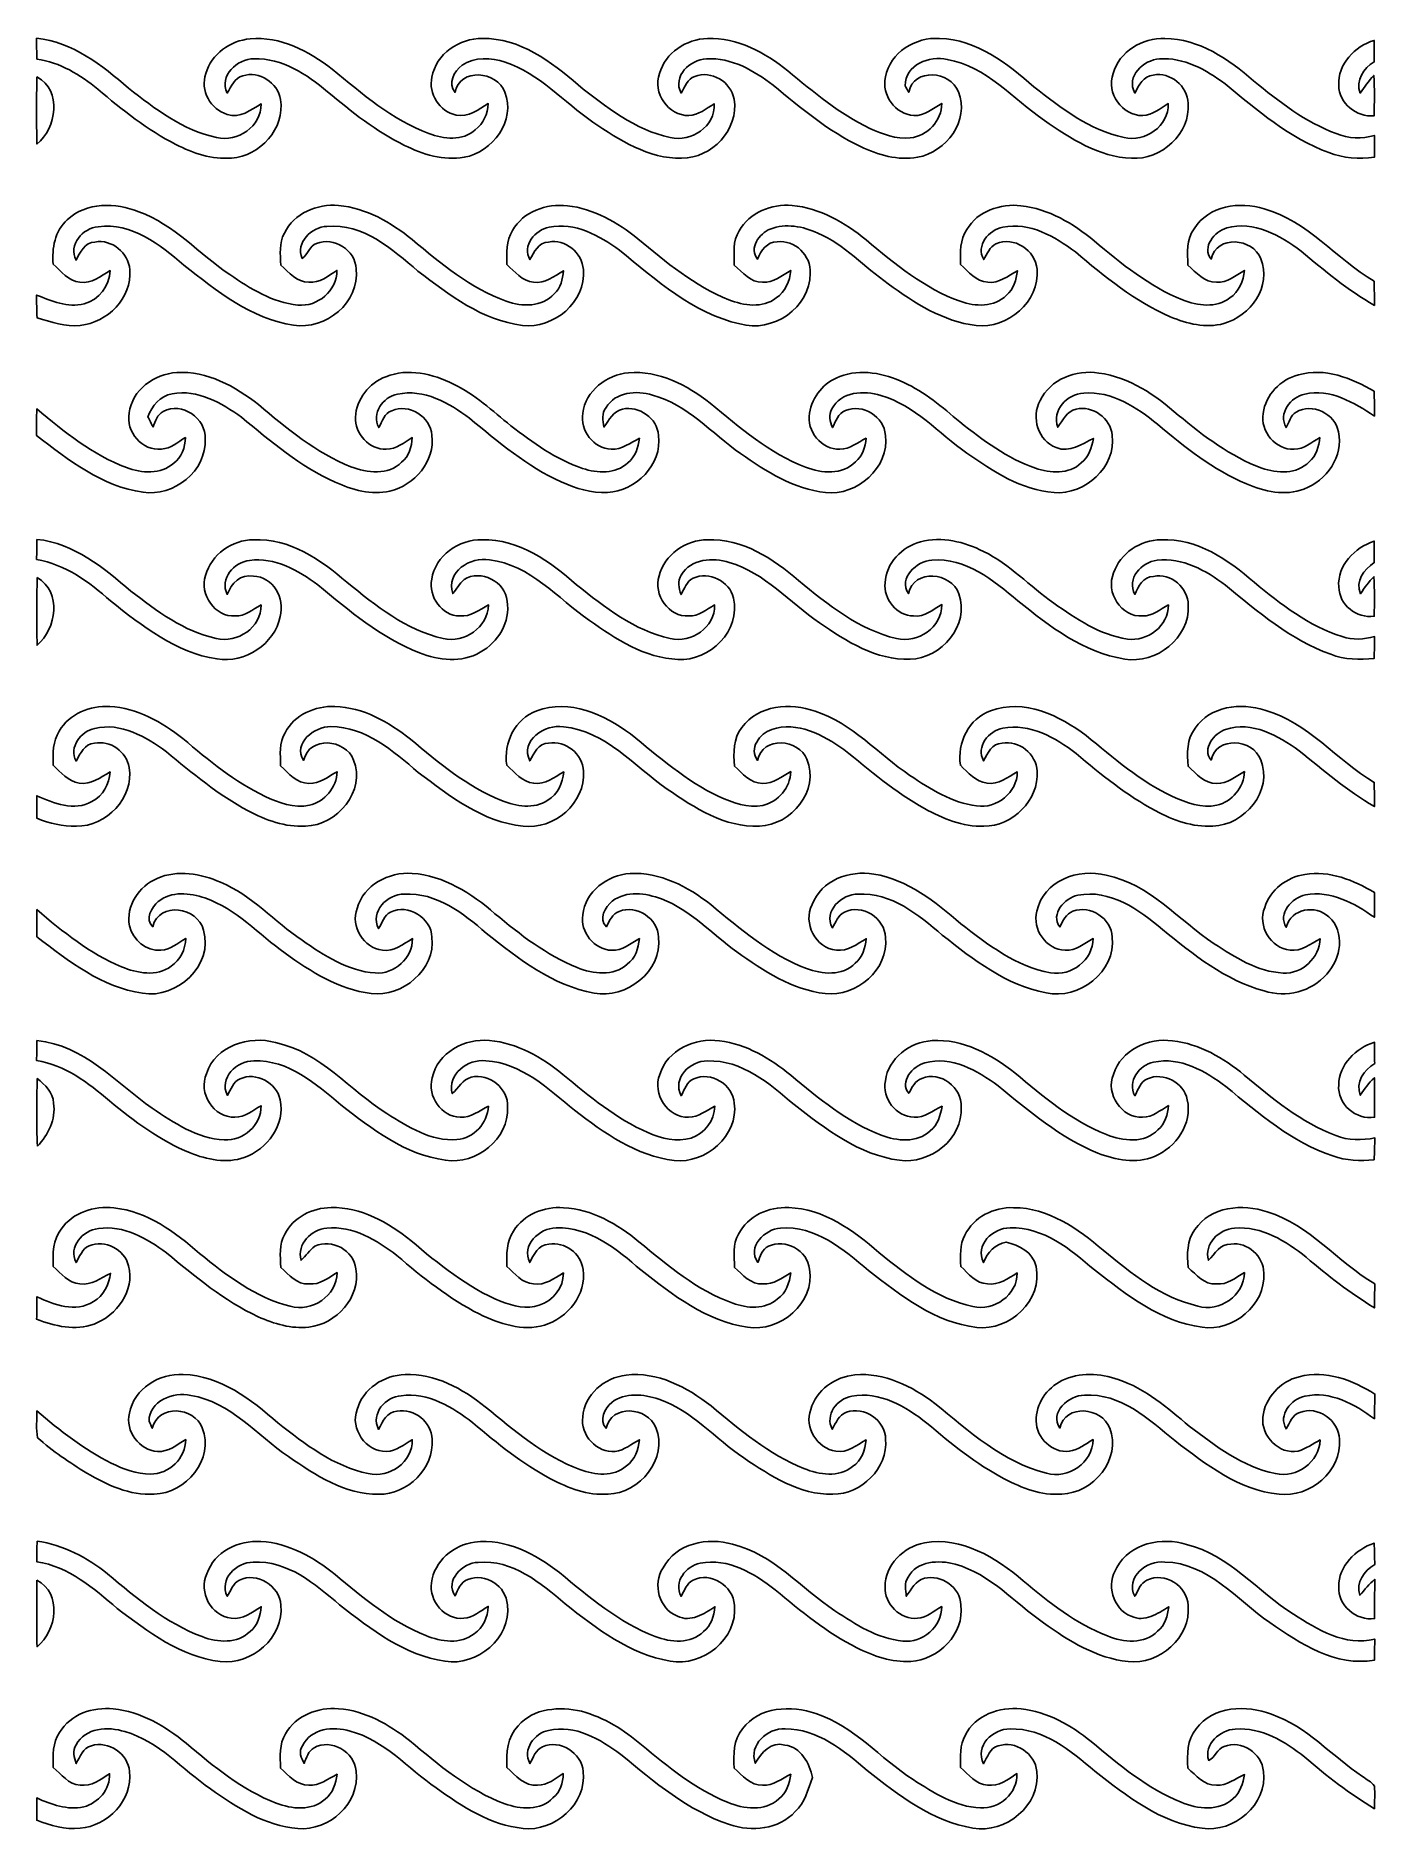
# Model space of a CAD drawing. Header units: centimetres. Extents: x -6.3 to 6.5, y -8.6 to 8.5.
import ezdxf

# ---------------------------------------------------------------- set-up
doc = ezdxf.new("R2010")
doc.units = ezdxf.units.CM
doc.header["$MEASUREMENT"] = 0
doc.layers.add('Camada 1', color=7, linetype='Continuous')

msp = doc.modelspace()

# ---------------------------------------------------------------- linework, layer by layer
at = {"layer": 'Camada 1'}
for points, knots in [([(-6.34364, 8.52522), (-5.99827, 8.48888), (-5.71675, 8.26769), (-5.46417, 8.04757), (-5.46417, 8.04757), (-5.21088, 7.85071), (-4.94312, 7.64433), (-4.62244, 7.57695), (-4.62244, 7.57695), (-4.42029, 7.52792), (-4.19381, 7.68278), (-4.19488, 7.89763), (-4.19488, 7.89763), (-4.29294, 7.84224), (-4.40019, 7.75334), (-4.51979, 7.7978), (-4.51979, 7.7978), (-4.67888, 7.84153), (-4.78296, 8.03062), (-4.72439, 8.18762), (-4.72439, 8.18762), (-4.67218, 8.37423), (-4.49121, 8.50406), (-4.30176, 8.51923), (-4.30176, 8.51923), (-4.01214, 8.5471), (-3.73909, 8.4021), (-3.51683, 8.22995), (-3.51683, 8.22995), (-3.23108, 7.99465), (-2.94323, 7.74559), (-2.59221, 7.6133), (-2.59221, 7.6133), (-2.45039, 7.56038), (-2.26976, 7.54027), (-2.14841, 7.65033), (-2.14841, 7.65033), (-2.06869, 7.7089), (-2.03059, 7.80415), (-2.02459, 7.90046), (-2.02459, 7.90046), (-2.11737, 7.84789), (-2.21473, 7.76357), (-2.32974, 7.79144), (-2.32974, 7.79144), (-2.48849, 7.82319), (-2.60103, 7.9957), (-2.56258, 8.15374), (-2.56258, 8.15374), (-2.52377, 8.37706), (-2.29904, 8.52522), (-2.08068, 8.52311), (-2.08068, 8.52311), (-1.72332, 8.52875), (-1.42168, 8.30227), (-1.16487, 8.07896), (-1.16487, 8.07896), (-0.90063, 7.8694), (-0.62194, 7.64892), (-0.28504, 7.57695), (-0.28504, 7.57695), (-0.08643, 7.52827), (0.15205, 7.68173), (0.13582, 7.89869), (0.13582, 7.89869), (0.06032, 7.85176), (-0.0141, 7.78968), (-0.10688, 7.78581), (-0.10688, 7.78581), (-0.30161, 7.78403), (-0.45578, 8.00452), (-0.387, 8.18727), (-0.387, 8.18727), (-0.3316, 8.38764), (-0.12946, 8.51746), (0.07267, 8.52276), (0.07267, 8.52276), (0.35877, 8.53404), (0.62194, 8.38658), (0.83996, 8.21513), (0.83996, 8.21513), (1.08479, 8.00981), (1.33456, 7.80274), (1.62453, 7.66375), (1.62453, 7.66375), (1.74483, 7.60835), (1.87607, 7.5586), (2.01117, 7.57273), (2.01117, 7.57273), (2.17346, 7.59001), (2.31245, 7.73535), (2.31281, 7.90151), (2.31281, 7.90151), (2.22919, 7.85354), (2.14736, 7.78262), (2.0454, 7.78581), (2.0454, 7.78581), (1.86972, 7.79744), (1.73177, 7.98336), (1.77517, 8.15516), (1.77517, 8.15516), (1.81645, 8.39116), (2.06304, 8.53828), (2.292, 8.52346), (2.292, 8.52346), (2.64548, 8.51252), (2.93792, 8.28357), (3.19369, 8.06167), (3.19369, 8.06167), (3.45227, 7.85917), (3.72568, 7.64504), (4.05482, 7.5766), (4.05482, 7.5766), (4.2552, 7.52792), (4.48627, 7.68526), (4.47745, 7.9001), (4.47745, 7.9001), (4.40019, 7.85529), (4.32681, 7.79073), (4.23367, 7.78615), (4.23367, 7.78615), (4.03789, 7.78228), (3.88126, 8.00276), (3.9504, 8.18691), (3.9504, 8.18691), (4.00931, 8.39928), (4.23192, 8.53122), (4.4457, 8.52382), (4.4457, 8.52382), (4.77237, 8.51887), (5.05707, 8.3259), (5.29412, 8.11812), (5.29412, 8.11812), (5.53578, 7.9195), (5.78872, 7.72266), (6.08471, 7.6133), (6.08471, 7.6133), (6.20112, 7.56708), (6.32919, 7.55755), (6.44913, 7.59707), (6.44913, 7.59707), (6.44877, 7.52722), (6.44877, 7.45771), (6.44913, 7.38786), (6.44913, 7.38786), (6.30237, 7.36917), (6.15138, 7.37799), (6.01274, 7.43196), (6.01274, 7.43196), (5.63633, 7.57166), (5.32765, 7.83802), (5.02143, 8.08919), (5.02143, 8.08919), (4.84152, 8.2229), (4.62562, 8.34672), (4.39349, 8.32731), (4.39349, 8.32731), (4.23969, 8.31885), (4.07212, 8.15939), (4.15854, 8.0017), (4.15854, 8.0017), (4.19522, 8.07543), (4.24039, 8.1668), (4.33458, 8.17315), (4.33458, 8.17315), (4.49896, 8.20561), (4.66336, 8.06696), (4.66865, 7.90187), (4.66865, 7.90187), (4.69053, 7.61259), (4.40972, 7.35858), (4.12679, 7.37799), (4.12679, 7.37799), (3.81494, 7.38823), (3.54188, 7.56742), (3.29318, 7.73959), (3.29318, 7.73959), (2.99295, 7.94526), (2.74179, 8.25747), (2.36466, 8.32237), (2.36466, 8.32237), (2.19638, 8.36295), (1.95932, 8.27087), (1.96215, 8.07191), (1.96215, 8.07191), (1.97061, 8.05602), (1.98754, 8.02463), (1.99602, 8.00876), (1.99602, 8.00876), (2.04435, 8.24582), (2.39465, 8.21266), (2.47085, 8.01369), (2.47085, 8.01369), (2.58197, 7.73994), (2.35408, 7.43549), (2.08068, 7.38681), (2.08068, 7.38681), (1.89335, 7.35436), (1.7039, 7.40974), (1.53563, 7.48982), (1.53563, 7.48982), (1.22731, 7.63834), (0.96202, 7.85812), (0.70097, 8.07613), (0.70097, 8.07613), (0.51893, 8.21583), (0.29951, 8.34248), (0.06244, 8.32873), (0.06244, 8.32873), (-0.09418, 8.32097), (-0.26492, 8.16362), (-0.18062, 8.001), (-0.18062, 8.001), (-0.14534, 8.05956), (-0.11959, 8.13364), (-0.05045, 8.16081), (-0.05045, 8.16081), (0.10865, 8.22148), (0.29774, 8.1093), (0.32631, 7.94278), (0.32631, 7.94278), (0.37711, 7.65315), (0.11007, 7.37693), (-0.17497, 7.37799), (-0.17497, 7.37799), (-0.49176, 7.37234), (-0.77082, 7.55227), (-1.02305, 7.72442), (-1.02305, 7.72442), (-1.30457, 7.91245), (-1.53212, 8.19008), (-1.86302, 8.29627), (-1.86302, 8.29627), (-1.99636, 8.34319), (-2.15335, 8.34848), (-2.27471, 8.26699), (-2.27471, 8.26699), (-2.35232, 8.20984), (-2.41299, 8.09307), (-2.34209, 8.00699), (-2.34209, 8.00699), (-2.2941, 8.24723), (-1.93993, 8.21231), (-1.86477, 8.01052), (-1.86477, 8.01052), (-1.75753, 7.73782), (-1.98366, 7.43725), (-2.25424, 7.38716), (-2.25424, 7.38716), (-2.4518, 7.35224), (-2.65041, 7.41539), (-2.82645, 7.50147), (-2.82645, 7.50147), (-3.09457, 7.63588), (-3.33233, 7.82179), (-3.56059, 8.01404), (-3.56059, 8.01404), (-3.75778, 8.17986), (-3.99555, 8.33613), (-4.26295, 8.32979), (-4.26295, 8.32979), (-4.42419, 8.32731), (-4.6034, 8.16892), (-4.51943, 8.00029), (-4.51943, 8.00029), (-4.48274, 8.06415), (-4.45065, 8.14563), (-4.37198, 8.16645), (-4.37198, 8.16645), (-4.21323, 8.21513), (-4.03825, 8.10083), (-4.01072, 7.93962), (-4.01072, 7.93962), (-3.96416, 7.66339), (-4.20758, 7.3981), (-4.47852, 7.38011), (-4.47852, 7.38011), (-4.66548, 7.36318), (-4.84752, 7.42702), (-5.01156, 7.51028), (-5.01156, 7.51028), (-5.28425, 7.64857), (-5.5245, 7.84048), (-5.75663, 8.03698), (-5.75663, 8.03698), (-5.92525, 8.17562), (-6.11998, 8.29591), (-6.34012, 8.32626), (-6.34012, 8.32626), (-6.34188, 8.39257), (-6.34293, 8.4589), (-6.34364, 8.52522)], [0, 0, 0, 0, 0.01351351, 0.01351351, 0.01351351, 0.01351351, 0.02702703, 0.02702703, 0.02702703, 0.02702703, 0.04054054, 0.04054054, 0.04054054, 0.04054054, 0.05405405, 0.05405405, 0.05405405, 0.05405405, 0.06756757, 0.06756757, 0.06756757, 0.06756757, 0.08108108, 0.08108108, 0.08108108, 0.08108108, 0.09459459, 0.09459459, 0.09459459, 0.09459459, 0.10810811, 0.10810811, 0.10810811, 0.10810811, 0.12162162, 0.12162162, 0.12162162, 0.12162162, 0.13513514, 0.13513514, 0.13513514, 0.13513514, 0.14864865, 0.14864865, 0.14864865, 0.14864865, 0.16216216, 0.16216216, 0.16216216, 0.16216216, 0.17567568, 0.17567568, 0.17567568, 0.17567568, 0.18918919, 0.18918919, 0.18918919, 0.18918919, 0.2027027, 0.2027027, 0.2027027, 0.2027027, 0.21621622, 0.21621622, 0.21621622, 0.21621622, 0.22972973, 0.22972973, 0.22972973, 0.22972973, 0.24324324, 0.24324324, 0.24324324, 0.24324324, 0.25675676, 0.25675676, 0.25675676, 0.25675676, 0.27027027, 0.27027027, 0.27027027, 0.27027027, 0.28378378, 0.28378378, 0.28378378, 0.28378378, 0.2972973, 0.2972973, 0.2972973, 0.2972973, 0.31081081, 0.31081081, 0.31081081, 0.31081081, 0.32432432, 0.32432432, 0.32432432, 0.32432432, 0.33783784, 0.33783784, 0.33783784, 0.33783784, 0.35135135, 0.35135135, 0.35135135, 0.35135135, 0.36486486, 0.36486486, 0.36486486, 0.36486486, 0.37837838, 0.37837838, 0.37837838, 0.37837838, 0.39189189, 0.39189189, 0.39189189, 0.39189189, 0.40540541, 0.40540541, 0.40540541, 0.40540541, 0.41891892, 0.41891892, 0.41891892, 0.41891892, 0.43243243, 0.43243243, 0.43243243, 0.43243243, 0.44594595, 0.44594595, 0.44594595, 0.44594595, 0.45945946, 0.45945946, 0.45945946, 0.45945946, 0.47297297, 0.47297297, 0.47297297, 0.47297297, 0.48648649, 0.48648649, 0.48648649, 0.48648649, 0.5, 0.5, 0.5, 0.5, 0.51351351, 0.51351351, 0.51351351, 0.51351351, 0.52702703, 0.52702703, 0.52702703, 0.52702703, 0.54054054, 0.54054054, 0.54054054, 0.54054054, 0.55405405, 0.55405405, 0.55405405, 0.55405405, 0.56756757, 0.56756757, 0.56756757, 0.56756757, 0.58108108, 0.58108108, 0.58108108, 0.58108108, 0.59459459, 0.59459459, 0.59459459, 0.59459459, 0.60810811, 0.60810811, 0.60810811, 0.60810811, 0.62162162, 0.62162162, 0.62162162, 0.62162162, 0.63513514, 0.63513514, 0.63513514, 0.63513514, 0.64864865, 0.64864865, 0.64864865, 0.64864865, 0.66216216, 0.66216216, 0.66216216, 0.66216216, 0.67567568, 0.67567568, 0.67567568, 0.67567568, 0.68918919, 0.68918919, 0.68918919, 0.68918919, 0.7027027, 0.7027027, 0.7027027, 0.7027027, 0.71621622, 0.71621622, 0.71621622, 0.71621622, 0.72972973, 0.72972973, 0.72972973, 0.72972973, 0.74324324, 0.74324324, 0.74324324, 0.74324324, 0.75675676, 0.75675676, 0.75675676, 0.75675676, 0.77027027, 0.77027027, 0.77027027, 0.77027027, 0.78378378, 0.78378378, 0.78378378, 0.78378378, 0.7972973, 0.7972973, 0.7972973, 0.7972973, 0.81081081, 0.81081081, 0.81081081, 0.81081081, 0.82432432, 0.82432432, 0.82432432, 0.82432432, 0.83783784, 0.83783784, 0.83783784, 0.83783784, 0.85135135, 0.85135135, 0.85135135, 0.85135135, 0.86486486, 0.86486486, 0.86486486, 0.86486486, 0.87837838, 0.87837838, 0.87837838, 0.87837838, 0.89189189, 0.89189189, 0.89189189, 0.89189189, 0.90540541, 0.90540541, 0.90540541, 0.90540541, 0.91891892, 0.91891892, 0.91891892, 0.91891892, 0.93243243, 0.93243243, 0.93243243, 0.93243243, 0.94594595, 0.94594595, 0.94594595, 0.94594595, 0.95945946, 0.95945946, 0.95945946, 0.95945946, 0.97297297, 0.97297297, 0.97297297, 0.97297297, 1, 1, 1, 1]), ([(6.10763, 8.07578), (6.09847, 8.27898), (6.26039, 8.45008), (6.44771, 8.50406), (6.44771, 8.50406), (6.44842, 8.43562), (6.44842, 8.36682), (6.44735, 8.29839), (6.44735, 8.29839), (6.34259, 8.23948), (6.26816, 8.12235), (6.31296, 8.001), (6.31296, 8.001), (6.35353, 8.0592), (6.39444, 8.11742), (6.44207, 8.17033), (6.44207, 8.17033), (6.4523, 8.04156), (6.44913, 7.9121), (6.4463, 7.78298), (6.4463, 7.78298), (6.27768, 7.76887), (6.10763, 7.90222), (6.10763, 8.07578)], [0, 0, 0, 0, 0.14285714, 0.14285714, 0.14285714, 0.14285714, 0.28571429, 0.28571429, 0.28571429, 0.28571429, 0.42857143, 0.42857143, 0.42857143, 0.42857143, 0.57142857, 0.57142857, 0.57142857, 0.57142857, 0.71428571, 0.71428571, 0.71428571, 0.71428571, 1, 1, 1, 1]), ([(-6.33906, 8.15586), (-6.09669, 8.02357), (-6.15102, 7.66903), (-6.33976, 7.51275), (-6.33976, 7.51275), (-6.344, 7.72724), (-6.34505, 7.94173), (-6.33906, 8.15586)], [0, 0, 0, 0, 0.33333333, 0.33333333, 0.33333333, 0.33333333, 1, 1, 1, 1]), ([(-6.05013, 6.78956), (-5.86739, 6.95995), (-5.58623, 6.95466), (-5.36609, 6.86647), (-5.36609, 6.86647), (-5.02637, 6.74546), (-4.78895, 6.46077), (-4.49545, 6.26533), (-4.49545, 6.26533), (-4.29789, 6.13339), (-4.08657, 5.99722), (-3.84422, 5.97464), (-3.84422, 5.97464), (-3.65583, 5.95524), (-3.4692, 6.11222), (-3.47062, 6.30555), (-3.47062, 6.30555), (-3.55458, 6.25722), (-3.63573, 6.18137), (-3.73979, 6.19266), (-3.73979, 6.19266), (-3.8548, 6.19195), (-3.92994, 6.28755), (-4.00897, 6.35599), (-4.00897, 6.35599), (-4.01002, 6.45865), (-4.02731, 6.56943), (-3.97298, 6.66291), (-3.97298, 6.66291), (-3.88231, 6.85375), (-3.65794, 6.94477), (-3.45546, 6.92608), (-3.45546, 6.92608), (-3.19122, 6.90386), (-2.95346, 6.76451), (-2.75166, 6.60011), (-2.75166, 6.60011), (-2.4765, 6.37117), (-2.19428, 6.13304), (-1.85208, 6.01169), (-1.85208, 6.01169), (-1.70144, 5.95488), (-1.50741, 5.95347), (-1.39276, 6.08295), (-1.39276, 6.08295), (-1.3282, 6.13798), (-1.31409, 6.22299), (-1.30493, 6.30237), (-1.30493, 6.30237), (-1.39276, 6.25016), (-1.48237, 6.17573), (-1.59208, 6.19407), (-1.59208, 6.19407), (-1.70003, 6.20218), (-1.77024, 6.29496), (-1.84572, 6.36093), (-1.84572, 6.36093), (-1.8475, 6.47135), (-1.8542, 6.58883), (-1.79175, 6.68584), (-1.79175, 6.68584), (-1.69298, 6.87), (-1.46649, 6.94584), (-1.26787, 6.92431), (-1.26787, 6.92431), (-1.01528, 6.8968), (-0.78739, 6.76485), (-0.59265, 6.60822), (-0.59265, 6.60822), (-0.32526, 6.38422), (-0.0515, 6.15526), (0.27586, 6.02543), (0.27586, 6.02543), (0.41875, 5.97005), (0.59831, 5.94042), (0.72813, 6.04237), (0.72813, 6.04237), (0.81704, 6.09988), (0.85936, 6.20253), (0.86747, 6.30519), (0.86747, 6.30519), (0.78317, 6.25792), (0.70238, 6.18277), (0.59867, 6.1923), (0.59867, 6.1923), (0.48365, 6.1909), (0.40781, 6.28721), (0.32878, 6.35528), (0.32878, 6.35528), (0.32631, 6.4657), (0.31184, 6.58566), (0.37499, 6.68338), (0.37499, 6.68338), (0.47271, 6.86047), (0.68579, 6.94372), (0.88123, 6.92643), (0.88123, 6.92643), (1.14687, 6.90386), (1.38677, 6.76346), (1.58891, 6.59729), (1.58891, 6.59729), (1.86407, 6.36834), (2.147, 6.13127), (2.4892, 6.01027), (2.4892, 6.01027), (2.63313, 5.95841), (2.81515, 5.95241), (2.93017, 6.06882), (2.93017, 6.06882), (3.00177, 6.12598), (3.02331, 6.21665), (3.0353, 6.30273), (3.0353, 6.30273), (2.9471, 6.25298), (2.85962, 6.17819), (2.75132, 6.19337), (2.75132, 6.19337), (2.64018, 6.19972), (2.56716, 6.29425), (2.49132, 6.36376), (2.49132, 6.36376), (2.48954, 6.47734), (2.48567, 6.59906), (2.55198, 6.69748), (2.55198, 6.69748), (2.65535, 6.87351), (2.87479, 6.94584), (3.06951, 6.92467), (3.06951, 6.92467), (3.33304, 6.89539), (3.56834, 6.75357), (3.76943, 6.58812), (3.76943, 6.58812), (4.02802, 6.37046), (4.29648, 6.15209), (4.61327, 6.02509), (4.61327, 6.02509), (4.7565, 5.96971), (4.93747, 5.94006), (5.06764, 6.04343), (5.06764, 6.04343), (5.15513, 6.102), (5.19711, 6.20394), (5.20559, 6.3059), (5.20559, 6.3059), (5.12197, 6.25827), (5.04155, 6.18277), (4.93783, 6.19266), (4.93783, 6.19266), (4.82282, 6.19054), (4.74486, 6.28509), (4.66653, 6.35494), (4.66653, 6.35494), (4.66124, 6.47347), (4.65101, 6.60293), (4.72581, 6.70418), (4.72581, 6.70418), (4.86268, 6.92431), (5.1629, 6.96982), (5.39433, 6.89397), (5.39433, 6.89397), (5.81271, 6.78003), (6.08365, 6.41561), (6.44596, 6.20253), (6.44596, 6.20253), (6.44842, 6.12527), (6.44913, 6.04767), (6.44947, 5.97041), (6.44947, 5.97041), (6.1969, 6.11645), (5.97146, 6.30344), (5.74815, 6.4904), (5.74815, 6.4904), (5.54743, 6.63999), (5.29483, 6.78215), (5.0366, 6.7123), (5.0366, 6.7123), (4.91983, 6.67878), (4.79602, 6.52744), (4.88843, 6.41349), (4.88843, 6.41349), (4.94171, 6.64845), (5.28496, 6.61634), (5.36327, 6.41667), (5.36327, 6.41667), (5.47051, 6.15667), (5.26274, 5.86422), (5.00803, 5.79825), (5.00803, 5.79825), (4.83693, 5.74886), (4.65737, 5.79754), (4.49757, 5.86246), (4.49757, 5.86246), (4.15819, 6.00886), (3.86997, 6.24662), (3.58951, 6.48229), (3.58951, 6.48229), (3.39336, 6.63081), (3.1517, 6.7705), (2.8963, 6.71936), (2.8963, 6.71936), (2.76189, 6.69466), (2.63455, 6.54261), (2.71322, 6.40891), (2.71322, 6.40891), (2.74672, 6.46253), (2.7693, 6.53133), (2.83033, 6.56096), (2.83033, 6.56096), (3.00107, 6.63468), (3.21062, 6.50098), (3.22297, 6.31684), (3.22297, 6.31684), (3.25261, 6.00709), (2.9404, 5.74392), (2.64125, 5.78026), (2.64125, 5.78026), (2.32516, 5.81483), (2.05139, 5.99617), (1.79987, 6.17784), (1.79987, 6.17784), (1.57268, 6.33623), (1.3843, 6.55214), (1.12606, 6.66291), (1.12606, 6.66291), (0.98672, 6.72677), (0.81915, 6.75852), (0.67274, 6.70136), (0.67274, 6.70136), (0.5669, 6.65973), (0.46531, 6.51791), (0.55068, 6.41244), (0.55068, 6.41244), (0.58242, 6.49323), (0.64099, 6.58035), (0.73837, 6.57895), (0.73837, 6.57895), (0.90769, 6.60152), (1.06574, 6.44735), (1.05339, 6.27803), (1.05339, 6.27803), (1.05938, 5.94747), (0.69037, 5.70476), (0.3824, 5.79366), (0.3824, 5.79366), (-0.06597, 5.89774), (-0.4205, 6.21488), (-0.76834, 6.49781), (-0.76834, 6.49781), (-0.96061, 6.63857), (-1.19556, 6.7698), (-1.44251, 6.719), (-1.44251, 6.719), (-1.57656, 6.69325), (-1.70249, 6.54297), (-1.6256, 6.40856), (-1.6256, 6.40856), (-1.58608, 6.47982), (-1.54374, 6.57542), (-1.4478, 6.57718), (-1.4478, 6.57718), (-1.28658, 6.60646), (-1.12572, 6.47629), (-1.11478, 6.31401), (-1.11478, 6.31401), (-1.0862, 6.00499), (-1.39912, 5.74321), (-1.69757, 5.78026), (-1.69757, 5.78026), (-2.08068, 5.82719), (-2.39888, 6.07094), (-2.69592, 6.2992), (-2.69592, 6.2992), (-2.94286, 6.50662), (-3.2198, 6.75922), (-3.56729, 6.72677), (-3.56729, 6.72677), (-3.71086, 6.72112), (-3.87278, 6.56943), (-3.80293, 6.4209), (-3.80293, 6.4209), (-3.74755, 6.459), (-3.73308, 6.53873), (-3.66606, 6.56378), (-3.66606, 6.56378), (-3.50061, 6.63081), (-3.29352, 6.50063), (-3.28753, 6.32001), (-3.28753, 6.32001), (-3.24801, 6.0018), (-3.58069, 5.73158), (-3.88513, 5.78202), (-3.88513, 5.78202), (-4.29083, 5.84341), (-4.6235, 6.10975), (-4.93606, 6.3574), (-4.93606, 6.3574), (-5.16113, 6.55389), (-5.4363, 6.76416), (-5.7538, 6.72394), (-5.7538, 6.72394), (-5.90196, 6.71054), (-6.04097, 6.55038), (-5.96582, 6.40326), (-5.96582, 6.40326), (-5.92525, 6.47593), (-5.88327, 6.57542), (-5.78484, 6.57718), (-5.78484, 6.57718), (-5.62292, 6.6061), (-5.46206, 6.47488), (-5.45217, 6.31189), (-5.45217, 6.31189), (-5.4296, 6.04307), (-5.66525, 5.80636), (-5.9249, 5.78026), (-5.9249, 5.78026), (-6.06672, 5.76509), (-6.2043, 5.81342), (-6.33801, 5.85294), (-6.33801, 5.85294), (-6.34152, 5.92561), (-6.34259, 5.99827), (-6.34364, 6.0706), (-6.34364, 6.0706), (-6.20006, 6.01451), (-6.04519, 5.94535), (-5.88822, 5.98664), (-5.88822, 5.98664), (-5.74674, 6.02543), (-5.64409, 6.15702), (-5.6395, 6.30344), (-5.6395, 6.30344), (-5.72876, 6.25193), (-5.81837, 6.17607), (-5.92912, 6.19407), (-5.92912, 6.19407), (-6.03849, 6.20253), (-6.11011, 6.29567), (-6.18384, 6.36588), (-6.18384, 6.36588), (-6.19901, 6.51791), (-6.16761, 6.68267), (-6.05013, 6.78956)], [0, 0, 0, 0, 0.01149425, 0.01149425, 0.01149425, 0.01149425, 0.02298851, 0.02298851, 0.02298851, 0.02298851, 0.03448276, 0.03448276, 0.03448276, 0.03448276, 0.04597701, 0.04597701, 0.04597701, 0.04597701, 0.05747126, 0.05747126, 0.05747126, 0.05747126, 0.06896552, 0.06896552, 0.06896552, 0.06896552, 0.08045977, 0.08045977, 0.08045977, 0.08045977, 0.09195402, 0.09195402, 0.09195402, 0.09195402, 0.10344828, 0.10344828, 0.10344828, 0.10344828, 0.11494253, 0.11494253, 0.11494253, 0.11494253, 0.12643678, 0.12643678, 0.12643678, 0.12643678, 0.13793103, 0.13793103, 0.13793103, 0.13793103, 0.14942529, 0.14942529, 0.14942529, 0.14942529, 0.16091954, 0.16091954, 0.16091954, 0.16091954, 0.17241379, 0.17241379, 0.17241379, 0.17241379, 0.18390805, 0.18390805, 0.18390805, 0.18390805, 0.1954023, 0.1954023, 0.1954023, 0.1954023, 0.20689655, 0.20689655, 0.20689655, 0.20689655, 0.2183908, 0.2183908, 0.2183908, 0.2183908, 0.22988506, 0.22988506, 0.22988506, 0.22988506, 0.24137931, 0.24137931, 0.24137931, 0.24137931, 0.25287356, 0.25287356, 0.25287356, 0.25287356, 0.26436782, 0.26436782, 0.26436782, 0.26436782, 0.27586207, 0.27586207, 0.27586207, 0.27586207, 0.28735632, 0.28735632, 0.28735632, 0.28735632, 0.29885057, 0.29885057, 0.29885057, 0.29885057, 0.31034483, 0.31034483, 0.31034483, 0.31034483, 0.32183908, 0.32183908, 0.32183908, 0.32183908, 0.33333333, 0.33333333, 0.33333333, 0.33333333, 0.34482759, 0.34482759, 0.34482759, 0.34482759, 0.35632184, 0.35632184, 0.35632184, 0.35632184, 0.36781609, 0.36781609, 0.36781609, 0.36781609, 0.37931034, 0.37931034, 0.37931034, 0.37931034, 0.3908046, 0.3908046, 0.3908046, 0.3908046, 0.40229885, 0.40229885, 0.40229885, 0.40229885, 0.4137931, 0.4137931, 0.4137931, 0.4137931, 0.42528736, 0.42528736, 0.42528736, 0.42528736, 0.43678161, 0.43678161, 0.43678161, 0.43678161, 0.44827586, 0.44827586, 0.44827586, 0.44827586, 0.45977011, 0.45977011, 0.45977011, 0.45977011, 0.47126437, 0.47126437, 0.47126437, 0.47126437, 0.48275862, 0.48275862, 0.48275862, 0.48275862, 0.49425287, 0.49425287, 0.49425287, 0.49425287, 0.50574713, 0.50574713, 0.50574713, 0.50574713, 0.51724138, 0.51724138, 0.51724138, 0.51724138, 0.52873563, 0.52873563, 0.52873563, 0.52873563, 0.54022989, 0.54022989, 0.54022989, 0.54022989, 0.55172414, 0.55172414, 0.55172414, 0.55172414, 0.56321839, 0.56321839, 0.56321839, 0.56321839, 0.57471264, 0.57471264, 0.57471264, 0.57471264, 0.5862069, 0.5862069, 0.5862069, 0.5862069, 0.59770115, 0.59770115, 0.59770115, 0.59770115, 0.6091954, 0.6091954, 0.6091954, 0.6091954, 0.62068966, 0.62068966, 0.62068966, 0.62068966, 0.63218391, 0.63218391, 0.63218391, 0.63218391, 0.64367816, 0.64367816, 0.64367816, 0.64367816, 0.65517241, 0.65517241, 0.65517241, 0.65517241, 0.66666667, 0.66666667, 0.66666667, 0.66666667, 0.67816092, 0.67816092, 0.67816092, 0.67816092, 0.68965517, 0.68965517, 0.68965517, 0.68965517, 0.70114943, 0.70114943, 0.70114943, 0.70114943, 0.71264368, 0.71264368, 0.71264368, 0.71264368, 0.72413793, 0.72413793, 0.72413793, 0.72413793, 0.73563218, 0.73563218, 0.73563218, 0.73563218, 0.74712644, 0.74712644, 0.74712644, 0.74712644, 0.75862069, 0.75862069, 0.75862069, 0.75862069, 0.77011494, 0.77011494, 0.77011494, 0.77011494, 0.7816092, 0.7816092, 0.7816092, 0.7816092, 0.79310345, 0.79310345, 0.79310345, 0.79310345, 0.8045977, 0.8045977, 0.8045977, 0.8045977, 0.81609195, 0.81609195, 0.81609195, 0.81609195, 0.82758621, 0.82758621, 0.82758621, 0.82758621, 0.83908046, 0.83908046, 0.83908046, 0.83908046, 0.85057471, 0.85057471, 0.85057471, 0.85057471, 0.86206897, 0.86206897, 0.86206897, 0.86206897, 0.87356322, 0.87356322, 0.87356322, 0.87356322, 0.88505747, 0.88505747, 0.88505747, 0.88505747, 0.89655172, 0.89655172, 0.89655172, 0.89655172, 0.90804598, 0.90804598, 0.90804598, 0.90804598, 0.91954023, 0.91954023, 0.91954023, 0.91954023, 0.93103448, 0.93103448, 0.93103448, 0.93103448, 0.94252874, 0.94252874, 0.94252874, 0.94252874, 0.95402299, 0.95402299, 0.95402299, 0.95402299, 0.96551724, 0.96551724, 0.96551724, 0.96551724, 0.97701149, 0.97701149, 0.97701149, 0.97701149, 1, 1, 1, 1]), ([(-5.45782, 4.94276), (-5.43031, 5.16361), (-5.21687, 5.31741), (-5.00345, 5.3294), (-5.00345, 5.3294), (-4.71311, 5.34634), (-4.44287, 5.19711), (-4.22134, 5.0225), (-4.22134, 5.0225), (-3.94864, 4.79565), (-3.67064, 4.5607), (-3.33691, 4.42806), (-3.33691, 4.42806), (-3.1824, 4.36774), (-2.97956, 4.3441), (-2.85255, 4.47392), (-2.85255, 4.47392), (-2.77953, 4.52966), (-2.75731, 4.61997), (-2.75132, 4.70712), (-2.75132, 4.70712), (-2.82999, 4.66302), (-2.90335, 4.5921), (-3.00002, 4.59705), (-3.00002, 4.59705), (-3.16159, 4.58893), (-3.29847, 4.74627), (-3.29494, 4.90255), (-3.29494, 4.90255), (-3.284, 5.07434), (-3.16406, 5.23134), (-3.00248, 5.2899), (-3.00248, 5.2899), (-2.79118, 5.37457), (-2.55376, 5.31741), (-2.35725, 5.21935), (-2.35725, 5.21935), (-2.15123, 5.12127), (-1.98437, 4.96288), (-1.80798, 4.82141), (-1.80798, 4.82141), (-1.59773, 4.65842), (-1.37688, 4.49932), (-1.12253, 4.41289), (-1.12253, 4.41289), (-0.98178, 4.36667), (-0.80573, 4.35645), (-0.69074, 4.46617), (-0.69074, 4.46617), (-0.61665, 4.52154), (-0.5909, 4.61362), (-0.5782, 4.70076), (-0.5782, 4.70076), (-0.66498, 4.66019), (-0.74541, 4.58857), (-0.84737, 4.59705), (-0.84737, 4.59705), (-1.01564, 4.59951), (-1.1504, 4.77731), (-1.11972, 4.94064), (-1.11972, 4.94064), (-1.09536, 5.15513), (-0.8911, 5.31071), (-0.68367, 5.32694), (-0.68367, 5.32694), (-0.39511, 5.35374), (-0.12347, 5.207), (0.09877, 5.0366), (0.09877, 5.0366), (0.38028, 4.80342), (0.66462, 4.55789), (1.00999, 4.42453), (1.00999, 4.42453), (1.16311, 4.36703), (1.36348, 4.34622), (1.4866, 4.47604), (1.4866, 4.47604), (1.55609, 4.53036), (1.57938, 4.6168), (1.58891, 4.70076), (1.58891, 4.70076), (1.50812, 4.6616), (1.43369, 4.59563), (1.33914, 4.59705), (1.33914, 4.59705), (1.16416, 4.58857), (1.01599, 4.77166), (1.04668, 4.941), (1.04668, 4.941), (1.07173, 5.09905), (1.18638, 5.23733), (1.33772, 5.29096), (1.33772, 5.29096), (1.53704, 5.37069), (1.76072, 5.32058), (1.94909, 5.23416), (1.94909, 5.23416), (2.15053, 5.14419), (2.3181, 4.99709), (2.48532, 4.85668), (2.48532, 4.85668), (2.70651, 4.68171), (2.93863, 4.50956), (3.2071, 4.41537), (3.2071, 4.41537), (3.34926, 4.36738), (3.52882, 4.35434), (3.64559, 4.46546), (3.64559, 4.46546), (3.72039, 4.5212), (3.74402, 4.61398), (3.76237, 4.70005), (3.76237, 4.70005), (3.65266, 4.64502), (3.53518, 4.55789), (3.40676, 4.61256), (3.40676, 4.61256), (3.23108, 4.67747), (3.16583, 4.90149), (3.25261, 5.06095), (3.25261, 5.06095), (3.34926, 5.26732), (3.59762, 5.35939), (3.81353, 5.32482), (3.81353, 5.32482), (4.10562, 5.28637), (4.35715, 5.11315), (4.57341, 4.923), (4.57341, 4.923), (4.81717, 4.72298), (5.07293, 4.52437), (5.37245, 4.41571), (5.37245, 4.41571), (5.51956, 4.36491), (5.709, 4.35327), (5.82436, 4.47604), (5.82436, 4.47604), (5.89562, 4.53248), (5.9175, 4.62209), (5.92701, 4.70782), (5.92701, 4.70782), (5.8487, 4.66407), (5.77603, 4.59527), (5.68077, 4.59705), (5.68077, 4.59705), (5.50474, 4.58505), (5.35552, 4.76956), (5.38409, 4.93888), (5.38409, 4.93888), (5.40948, 5.11527), (5.54989, 5.26345), (5.72206, 5.30647), (5.72206, 5.30647), (5.97252, 5.38127), (6.23147, 5.27437), (6.44771, 5.15126), (6.44771, 5.15126), (6.44842, 5.07152), (6.44913, 4.99215), (6.44983, 4.91277), (6.44983, 4.91277), (6.25615, 5.0426), (6.0265, 5.17806), (5.78414, 5.12339), (5.78414, 5.12339), (5.64515, 5.09517), (5.52803, 4.93959), (5.60528, 4.80306), (5.60528, 4.80306), (5.63527, 4.8521), (5.6469, 4.91912), (5.70018, 4.94982), (5.70018, 4.94982), (5.85223, 5.04577), (6.07377, 4.93535), (6.10551, 4.7625), (6.10551, 4.7625), (6.15914, 4.52895), (5.9891, 4.29541), (5.77532, 4.21569), (5.77532, 4.21569), (5.59505, 4.14584), (5.39644, 4.19381), (5.22464, 4.26437), (5.22464, 4.26437), (4.90855, 4.39914), (4.63585, 4.61503), (4.37515, 4.83481), (4.37515, 4.83481), (4.17724, 4.99709), (3.937, 5.15408), (3.66994, 5.13326), (3.66994, 5.13326), (3.51119, 5.1255), (3.36091, 4.96817), (3.42194, 4.80694), (3.42194, 4.80694), (3.46886, 4.87398), (3.51013, 4.95935), (3.59762, 4.97981), (3.59762, 4.97981), (3.75462, 5.01614), (3.92923, 4.89303), (3.94088, 4.73075), (3.94088, 4.73075), (3.98392, 4.42595), (3.68017, 4.15607), (3.38561, 4.18217), (3.38561, 4.18217), (3.07304, 4.20616), (2.80105, 4.38431), (2.55198, 4.55965), (2.55198, 4.55965), (2.28106, 4.74732), (2.05634, 5.01755), (1.72895, 5.10998), (1.72895, 5.10998), (1.56986, 5.1622), (1.34725, 5.14809), (1.26188, 4.98157), (1.26188, 4.98157), (1.22555, 4.92478), (1.24636, 4.86197), (1.26683, 4.80377), (1.26683, 4.80377), (1.30033, 4.86233), (1.31974, 4.94135), (1.39135, 4.965), (1.39135, 4.965), (1.55434, 5.03836), (1.76176, 4.90607), (1.77375, 4.72897), (1.77375, 4.72897), (1.81397, 4.41888), (1.50071, 4.14796), (1.2012, 4.18287), (1.2012, 4.18287), (0.89782, 4.21323), (0.63253, 4.3836), (0.3891, 4.55507), (0.3891, 4.55507), (0.11253, 4.74698), (-0.11782, 5.02355), (-0.45402, 5.11386), (-0.45402, 5.11386), (-0.60571, 5.16078), (-0.80926, 5.14419), (-0.89817, 4.99463), (-0.89817, 4.99463), (-0.94156, 4.93959), (-0.92709, 4.87079), (-0.91756, 4.80764), (-0.91756, 4.80764), (-0.86995, 4.87469), (-0.82797, 4.95935), (-0.73978, 4.9791), (-0.73978, 4.9791), (-0.58349, 5.01685), (-0.40569, 4.89196), (-0.39687, 4.72897), (-0.39687, 4.72897), (-0.35736, 4.44853), (-0.61382, 4.19593), (-0.88406, 4.18287), (-0.88406, 4.18287), (-1.03752, 4.173), (-1.18674, 4.22275), (-1.32574, 4.28308), (-1.32574, 4.28308), (-1.6524, 4.43159), (-1.92792, 4.66583), (-2.20274, 4.89196), (-2.20274, 4.89196), (-2.39783, 5.03695), (-2.64054, 5.17913), (-2.89243, 5.12197), (-2.89243, 5.12197), (-3.03176, 5.09551), (-3.14501, 4.93854), (-3.07092, 4.80306), (-3.07092, 4.80306), (-3.03742, 4.86163), (-3.01837, 4.94064), (-2.94674, 4.96464), (-2.94674, 4.96464), (-2.78377, 5.03765), (-2.57632, 4.90714), (-2.56292, 4.73004), (-2.56292, 4.73004), (-2.52942, 4.48132), (-2.73015, 4.25097), (-2.96438, 4.19559), (-2.96438, 4.19559), (-3.14218, 4.15536), (-3.32493, 4.20899), (-3.48755, 4.28025), (-3.48755, 4.28025), (-3.82269, 4.42982), (-4.10245, 4.67218), (-4.38396, 4.90185), (-4.38396, 4.90185), (-4.57305, 5.03907), (-4.80377, 5.17065), (-5.04577, 5.12655), (-5.04577, 5.12655), (-5.1622, 5.1075), (-5.23945, 5.01049), (-5.2779, 4.90573), (-5.2779, 4.90573), (-5.26591, 4.88138), (-5.24157, 4.83305), (-5.22958, 4.80905), (-5.22958, 4.80905), (-5.207, 4.86375), (-5.18971, 4.92936), (-5.13115, 4.95618), (-5.13115, 4.95618), (-4.95618, 5.056), (-4.7191, 4.89055), (-4.7318, 4.6944), (-4.7318, 4.6944), (-4.71416, 4.3875), (-5.03202, 4.1409), (-5.32518, 4.18465), (-5.32518, 4.18465), (-5.71641, 4.23898), (-6.03815, 4.49333), (-6.34223, 4.72687), (-6.34223, 4.72687), (-6.34293, 4.81188), (-6.34293, 4.89691), (-6.34118, 4.98157), (-6.34118, 4.98157), (-6.07871, 4.76355), (-5.80743, 4.54271), (-5.48464, 4.421), (-5.48464, 4.421), (-5.33929, 4.36845), (-5.15443, 4.35081), (-5.03166, 4.46263), (-5.03166, 4.46263), (-4.95511, 4.52049), (-4.9223, 4.61468), (-4.91983, 4.70746), (-4.91983, 4.70746), (-4.99285, 4.66653), (-5.0606, 4.60162), (-5.14843, 4.59775), (-5.14843, 4.59775), (-5.33188, 4.57482), (-5.49205, 4.76637), (-5.45782, 4.94276)], [0, 0, 0, 0, 0.01123596, 0.01123596, 0.01123596, 0.01123596, 0.02247191, 0.02247191, 0.02247191, 0.02247191, 0.03370787, 0.03370787, 0.03370787, 0.03370787, 0.04494382, 0.04494382, 0.04494382, 0.04494382, 0.05617978, 0.05617978, 0.05617978, 0.05617978, 0.06741573, 0.06741573, 0.06741573, 0.06741573, 0.07865169, 0.07865169, 0.07865169, 0.07865169, 0.08988764, 0.08988764, 0.08988764, 0.08988764, 0.1011236, 0.1011236, 0.1011236, 0.1011236, 0.11235955, 0.11235955, 0.11235955, 0.11235955, 0.12359551, 0.12359551, 0.12359551, 0.12359551, 0.13483146, 0.13483146, 0.13483146, 0.13483146, 0.14606742, 0.14606742, 0.14606742, 0.14606742, 0.15730337, 0.15730337, 0.15730337, 0.15730337, 0.16853933, 0.16853933, 0.16853933, 0.16853933, 0.17977528, 0.17977528, 0.17977528, 0.17977528, 0.19101124, 0.19101124, 0.19101124, 0.19101124, 0.20224719, 0.20224719, 0.20224719, 0.20224719, 0.21348315, 0.21348315, 0.21348315, 0.21348315, 0.2247191, 0.2247191, 0.2247191, 0.2247191, 0.23595506, 0.23595506, 0.23595506, 0.23595506, 0.24719101, 0.24719101, 0.24719101, 0.24719101, 0.25842697, 0.25842697, 0.25842697, 0.25842697, 0.26966292, 0.26966292, 0.26966292, 0.26966292, 0.28089888, 0.28089888, 0.28089888, 0.28089888, 0.29213483, 0.29213483, 0.29213483, 0.29213483, 0.30337079, 0.30337079, 0.30337079, 0.30337079, 0.31460674, 0.31460674, 0.31460674, 0.31460674, 0.3258427, 0.3258427, 0.3258427, 0.3258427, 0.33707865, 0.33707865, 0.33707865, 0.33707865, 0.34831461, 0.34831461, 0.34831461, 0.34831461, 0.35955056, 0.35955056, 0.35955056, 0.35955056, 0.37078652, 0.37078652, 0.37078652, 0.37078652, 0.38202247, 0.38202247, 0.38202247, 0.38202247, 0.39325843, 0.39325843, 0.39325843, 0.39325843, 0.40449438, 0.40449438, 0.40449438, 0.40449438, 0.41573034, 0.41573034, 0.41573034, 0.41573034, 0.42696629, 0.42696629, 0.42696629, 0.42696629, 0.43820225, 0.43820225, 0.43820225, 0.43820225, 0.4494382, 0.4494382, 0.4494382, 0.4494382, 0.46067416, 0.46067416, 0.46067416, 0.46067416, 0.47191011, 0.47191011, 0.47191011, 0.47191011, 0.48314607, 0.48314607, 0.48314607, 0.48314607, 0.49438202, 0.49438202, 0.49438202, 0.49438202, 0.50561798, 0.50561798, 0.50561798, 0.50561798, 0.51685393, 0.51685393, 0.51685393, 0.51685393, 0.52808989, 0.52808989, 0.52808989, 0.52808989, 0.53932584, 0.53932584, 0.53932584, 0.53932584, 0.5505618, 0.5505618, 0.5505618, 0.5505618, 0.56179775, 0.56179775, 0.56179775, 0.56179775, 0.57303371, 0.57303371, 0.57303371, 0.57303371, 0.58426966, 0.58426966, 0.58426966, 0.58426966, 0.59550562, 0.59550562, 0.59550562, 0.59550562, 0.60674157, 0.60674157, 0.60674157, 0.60674157, 0.61797753, 0.61797753, 0.61797753, 0.61797753, 0.62921348, 0.62921348, 0.62921348, 0.62921348, 0.64044944, 0.64044944, 0.64044944, 0.64044944, 0.65168539, 0.65168539, 0.65168539, 0.65168539, 0.66292135, 0.66292135, 0.66292135, 0.66292135, 0.6741573, 0.6741573, 0.6741573, 0.6741573, 0.68539326, 0.68539326, 0.68539326, 0.68539326, 0.69662921, 0.69662921, 0.69662921, 0.69662921, 0.70786517, 0.70786517, 0.70786517, 0.70786517, 0.71910112, 0.71910112, 0.71910112, 0.71910112, 0.73033708, 0.73033708, 0.73033708, 0.73033708, 0.74157303, 0.74157303, 0.74157303, 0.74157303, 0.75280899, 0.75280899, 0.75280899, 0.75280899, 0.76404494, 0.76404494, 0.76404494, 0.76404494, 0.7752809, 0.7752809, 0.7752809, 0.7752809, 0.78651685, 0.78651685, 0.78651685, 0.78651685, 0.79775281, 0.79775281, 0.79775281, 0.79775281, 0.80898876, 0.80898876, 0.80898876, 0.80898876, 0.82022472, 0.82022472, 0.82022472, 0.82022472, 0.83146067, 0.83146067, 0.83146067, 0.83146067, 0.84269663, 0.84269663, 0.84269663, 0.84269663, 0.85393258, 0.85393258, 0.85393258, 0.85393258, 0.86516854, 0.86516854, 0.86516854, 0.86516854, 0.87640449, 0.87640449, 0.87640449, 0.87640449, 0.88764045, 0.88764045, 0.88764045, 0.88764045, 0.8988764, 0.8988764, 0.8988764, 0.8988764, 0.91011236, 0.91011236, 0.91011236, 0.91011236, 0.92134831, 0.92134831, 0.92134831, 0.92134831, 0.93258427, 0.93258427, 0.93258427, 0.93258427, 0.94382022, 0.94382022, 0.94382022, 0.94382022, 0.95505618, 0.95505618, 0.95505618, 0.95505618, 0.96629213, 0.96629213, 0.96629213, 0.96629213, 0.97752809, 0.97752809, 0.97752809, 0.97752809, 1, 1, 1, 1]), ([(-6.33906, 3.73486), (-5.98452, 3.69675), (-5.70052, 3.46251), (-5.44054, 3.23885), (-5.44054, 3.23885), (-5.19465, 3.04977), (-4.93465, 2.85396), (-4.62562, 2.78765), (-4.62562, 2.78765), (-4.42489, 2.73614), (-4.19169, 2.89207), (-4.197, 3.10761), (-4.197, 3.10761), (-4.27531, 3.06492), (-4.34869, 2.99826), (-4.44394, 3.00248), (-4.44394, 3.00248), (-4.6362, 2.98874), (-4.78966, 3.21132), (-4.72687, 3.38878), (-4.72687, 3.38878), (-4.67501, 3.59056), (-4.47321, 3.72957), (-4.26861, 3.73062), (-4.26861, 3.73062), (-3.92535, 3.74791), (-3.62444, 3.54012), (-3.37609, 3.32493), (-3.37609, 3.32493), (-3.10056, 3.10198), (-2.80987, 2.86597), (-2.45604, 2.78765), (-2.45604, 2.78765), (-2.25142, 2.73543), (-2.03022, 2.89489), (-2.02177, 3.10727), (-2.02177, 3.10727), (-2.10855, 3.0628), (-2.19145, 2.99154), (-2.29588, 3.00284), (-2.29588, 3.00284), (-2.46873, 3.00214), (-2.59856, 3.18981), (-2.56399, 3.3535), (-2.56399, 3.3535), (-2.53188, 3.57998), (-2.30399, 3.73627), (-2.08314, 3.73133), (-2.08314, 3.73133), (-1.73177, 3.74227), (-1.43121, 3.52071), (-1.17934, 3.30059), (-1.17934, 3.30059), (-0.91052, 3.08715), (-0.62723, 2.86103), (-0.28434, 2.78694), (-0.28434, 2.78694), (-0.08502, 2.7379), (0.14569, 2.89382), (0.14005, 3.10761), (0.14005, 3.10761), (0.06208, 3.06458), (-0.01128, 2.99826), (-0.10617, 3.00284), (-0.10617, 3.00284), (-0.2981, 2.98803), (-0.44874, 3.20815), (-0.39051, 3.3849), (-0.39051, 3.3849), (-0.34008, 3.58951), (-0.13545, 3.73027), (0.07126, 3.73062), (0.07126, 3.73062), (0.40498, 3.7465), (0.70026, 3.54999), (0.94226, 3.34044), (0.94226, 3.34044), (1.22344, 3.11185), (1.51906, 2.86985), (1.88029, 2.78694), (1.88029, 2.78694), (2.08385, 2.73649), (2.31493, 2.89382), (2.31352, 3.11114), (2.31352, 3.11114), (2.22919, 3.06317), (2.147, 2.99049), (2.04257, 3.00284), (2.04257, 3.00284), (1.88277, 3.00214), (1.75436, 3.16512), (1.76988, 3.31964), (1.76988, 3.31964), (1.77835, 3.50801), (1.9325, 3.6643), (2.10925, 3.71157), (2.10925, 3.71157), (2.31245, 3.76273), (2.52835, 3.71403), (2.7111, 3.61879), (2.7111, 3.61879), (2.96333, 3.49603), (3.15524, 3.28577), (3.38242, 3.12596), (3.38242, 3.12596), (3.5955, 2.97427), (3.8234, 2.82151), (4.08727, 2.78165), (4.08727, 2.78165), (4.27918, 2.75378), (4.48239, 2.90829), (4.47957, 3.10832), (4.47957, 3.10832), (4.4009, 3.06599), (4.32788, 2.99931), (4.23298, 3.00248), (4.23298, 3.00248), (4.02836, 2.98696), (3.8749, 3.23144), (3.95569, 3.41383), (3.95569, 3.41383), (4.01708, 3.60432), (4.21216, 3.72957), (4.40901, 3.73062), (4.40901, 3.73062), (4.75156, 3.74721), (5.05178, 3.53976), (5.29907, 3.32458), (5.29907, 3.32458), (5.55378, 3.11608), (5.82153, 2.90547), (6.14009, 2.80634), (6.14009, 2.80634), (6.24099, 2.7693), (6.34824, 2.77847), (6.45054, 2.80563), (6.45054, 2.80563), (6.44913, 2.73578), (6.44806, 2.66629), (6.44771, 2.59644), (6.44771, 2.59644), (6.30765, 2.58163), (6.16338, 2.58444), (6.03108, 2.6363), (6.03108, 2.6363), (5.64727, 2.77247), (5.33435, 3.04305), (5.02462, 3.29742), (5.02462, 3.29742), (4.83799, 3.43605), (4.61256, 3.56551), (4.37127, 3.53447), (4.37127, 3.53447), (4.22098, 3.5172), (4.07599, 3.35845), (4.15854, 3.20781), (4.15854, 3.20781), (4.19311, 3.28436), (4.23791, 3.3796), (4.33563, 3.38101), (4.33563, 3.38101), (4.50427, 3.41524), (4.66689, 3.27342), (4.66936, 3.10515), (4.66936, 3.10515), (4.68665, 2.79293), (4.36138, 2.53858), (4.06152, 2.59079), (4.06152, 2.59079), (3.66713, 2.64936), (3.34222, 2.90617), (3.03847, 3.14678), (3.03847, 3.14678), (2.80882, 3.34327), (2.53894, 3.56164), (2.21791, 3.53625), (2.21791, 3.53625), (2.07151, 3.52743), (1.89442, 3.36373), (1.99495, 3.21627), (1.99495, 3.21627), (2.0447, 3.45792), (2.40454, 3.42123), (2.47614, 3.21415), (2.47614, 3.21415), (2.58268, 2.9157), (2.30998, 2.59503), (2.00907, 2.58797), (2.00907, 2.58797), (1.68521, 2.57739), (1.39912, 2.76153), (1.14229, 2.93722), (1.14229, 2.93722), (0.85514, 3.12949), (0.62301, 3.41629), (0.28046, 3.51401), (0.28046, 3.51401), (0.12488, 3.56517), (-0.0889, 3.5507), (-0.17814, 3.39372), (-0.17814, 3.39372), (-0.21872, 3.33657), (-0.20038, 3.26813), (-0.18062, 3.20745), (-0.18062, 3.20745), (-0.14746, 3.26284), (-0.12734, 3.33304), (-0.06526, 3.36408), (-0.06526, 3.36408), (0.08714, 3.42864), (0.28363, 3.33903), (0.32032, 3.17394), (0.32032, 3.17394), (0.39546, 2.86561), (0.09172, 2.5668), (-0.21061, 2.58692), (-0.21061, 2.58692), (-0.52775, 2.59997), (-0.80468, 2.782), (-1.05657, 2.95875), (-1.05657, 2.95875), (-1.36065, 3.17076), (-1.62172, 3.49144), (-2.01153, 3.53835), (-2.01153, 3.53835), (-2.19499, 3.57258), (-2.43099, 3.4237), (-2.36395, 3.21556), (-2.36395, 3.21556), (-2.32867, 3.26143), (-2.29693, 3.31011), (-2.25565, 3.35068), (-2.25565, 3.35068), (-2.09727, 3.45227), (-1.85985, 3.33058), (-1.8436, 3.1443), (-1.8436, 3.1443), (-1.8101, 2.94604), (-1.92933, 2.75061), (-2.10007, 2.65606), (-2.10007, 2.65606), (-2.27682, 2.55057), (-2.49943, 2.5788), (-2.68286, 2.65041), (-2.68286, 2.65041), (-3.05118, 2.79223), (-3.35314, 3.05399), (-3.65478, 3.30022), (-3.65478, 3.30022), (-3.84069, 3.43782), (-4.06576, 3.56693), (-4.30564, 3.53377), (-4.30564, 3.53377), (-4.45487, 3.51579), (-4.59634, 3.35845), (-4.51908, 3.20781), (-4.51908, 3.20781), (-4.48203, 3.31257), (-4.39208, 3.40888), (-4.27036, 3.38172), (-4.27036, 3.38172), (-4.07987, 3.38101), (-3.96804, 3.1683), (-4.01284, 2.9979), (-4.01284, 2.9979), (-4.06788, 2.73227), (-4.35115, 2.54494), (-4.61751, 2.5915), (-4.61751, 2.5915), (-5.00944, 2.65112), (-5.3333, 2.90688), (-5.63562, 3.14607), (-5.63562, 3.14607), (-5.83952, 3.32598), (-6.06812, 3.49496), (-6.34259, 3.54295), (-6.34259, 3.54295), (-6.34152, 3.6068), (-6.34047, 3.671), (-6.33906, 3.73486)], [0, 0, 0, 0, 0.01408451, 0.01408451, 0.01408451, 0.01408451, 0.02816901, 0.02816901, 0.02816901, 0.02816901, 0.04225352, 0.04225352, 0.04225352, 0.04225352, 0.05633803, 0.05633803, 0.05633803, 0.05633803, 0.07042254, 0.07042254, 0.07042254, 0.07042254, 0.08450704, 0.08450704, 0.08450704, 0.08450704, 0.09859155, 0.09859155, 0.09859155, 0.09859155, 0.11267606, 0.11267606, 0.11267606, 0.11267606, 0.12676056, 0.12676056, 0.12676056, 0.12676056, 0.14084507, 0.14084507, 0.14084507, 0.14084507, 0.15492958, 0.15492958, 0.15492958, 0.15492958, 0.16901408, 0.16901408, 0.16901408, 0.16901408, 0.18309859, 0.18309859, 0.18309859, 0.18309859, 0.1971831, 0.1971831, 0.1971831, 0.1971831, 0.21126761, 0.21126761, 0.21126761, 0.21126761, 0.22535211, 0.22535211, 0.22535211, 0.22535211, 0.23943662, 0.23943662, 0.23943662, 0.23943662, 0.25352113, 0.25352113, 0.25352113, 0.25352113, 0.26760563, 0.26760563, 0.26760563, 0.26760563, 0.28169014, 0.28169014, 0.28169014, 0.28169014, 0.29577465, 0.29577465, 0.29577465, 0.29577465, 0.30985915, 0.30985915, 0.30985915, 0.30985915, 0.32394366, 0.32394366, 0.32394366, 0.32394366, 0.33802817, 0.33802817, 0.33802817, 0.33802817, 0.35211268, 0.35211268, 0.35211268, 0.35211268, 0.36619718, 0.36619718, 0.36619718, 0.36619718, 0.38028169, 0.38028169, 0.38028169, 0.38028169, 0.3943662, 0.3943662, 0.3943662, 0.3943662, 0.4084507, 0.4084507, 0.4084507, 0.4084507, 0.42253521, 0.42253521, 0.42253521, 0.42253521, 0.43661972, 0.43661972, 0.43661972, 0.43661972, 0.45070423, 0.45070423, 0.45070423, 0.45070423, 0.46478873, 0.46478873, 0.46478873, 0.46478873, 0.47887324, 0.47887324, 0.47887324, 0.47887324, 0.49295775, 0.49295775, 0.49295775, 0.49295775, 0.50704225, 0.50704225, 0.50704225, 0.50704225, 0.52112676, 0.52112676, 0.52112676, 0.52112676, 0.53521127, 0.53521127, 0.53521127, 0.53521127, 0.54929577, 0.54929577, 0.54929577, 0.54929577, 0.56338028, 0.56338028, 0.56338028, 0.56338028, 0.57746479, 0.57746479, 0.57746479, 0.57746479, 0.5915493, 0.5915493, 0.5915493, 0.5915493, 0.6056338, 0.6056338, 0.6056338, 0.6056338, 0.61971831, 0.61971831, 0.61971831, 0.61971831, 0.63380282, 0.63380282, 0.63380282, 0.63380282, 0.64788732, 0.64788732, 0.64788732, 0.64788732, 0.66197183, 0.66197183, 0.66197183, 0.66197183, 0.67605634, 0.67605634, 0.67605634, 0.67605634, 0.69014085, 0.69014085, 0.69014085, 0.69014085, 0.70422535, 0.70422535, 0.70422535, 0.70422535, 0.71830986, 0.71830986, 0.71830986, 0.71830986, 0.73239437, 0.73239437, 0.73239437, 0.73239437, 0.74647887, 0.74647887, 0.74647887, 0.74647887, 0.76056338, 0.76056338, 0.76056338, 0.76056338, 0.77464789, 0.77464789, 0.77464789, 0.77464789, 0.78873239, 0.78873239, 0.78873239, 0.78873239, 0.8028169, 0.8028169, 0.8028169, 0.8028169, 0.81690141, 0.81690141, 0.81690141, 0.81690141, 0.83098592, 0.83098592, 0.83098592, 0.83098592, 0.84507042, 0.84507042, 0.84507042, 0.84507042, 0.85915493, 0.85915493, 0.85915493, 0.85915493, 0.87323944, 0.87323944, 0.87323944, 0.87323944, 0.88732394, 0.88732394, 0.88732394, 0.88732394, 0.90140845, 0.90140845, 0.90140845, 0.90140845, 0.91549296, 0.91549296, 0.91549296, 0.91549296, 0.92957746, 0.92957746, 0.92957746, 0.92957746, 0.94366197, 0.94366197, 0.94366197, 0.94366197, 0.95774648, 0.95774648, 0.95774648, 0.95774648, 0.97183099, 0.97183099, 0.97183099, 0.97183099, 1, 1, 1, 1]), ([(6.10799, 3.27942), (6.09247, 3.48721), (6.26109, 3.65583), (6.44701, 3.71756), (6.44701, 3.71756), (6.44806, 3.64912), (6.44842, 3.58069), (6.44806, 3.51189), (6.44806, 3.51189), (6.35, 3.44874), (6.26145, 3.33516), (6.31718, 3.21451), (6.31718, 3.21451), (6.35423, 3.27306), (6.39409, 3.32987), (6.44489, 3.3775), (6.44489, 3.3775), (6.45054, 3.25154), (6.44913, 3.12561), (6.44735, 2.99966), (6.44735, 2.99966), (6.27873, 2.97638), (6.11222, 3.10761), (6.10799, 3.27942)], [0, 0, 0, 0, 0.14285714, 0.14285714, 0.14285714, 0.14285714, 0.28571429, 0.28571429, 0.28571429, 0.28571429, 0.42857143, 0.42857143, 0.42857143, 0.42857143, 0.57142857, 0.57142857, 0.57142857, 0.57142857, 0.71428571, 0.71428571, 0.71428571, 0.71428571, 1, 1, 1, 1]), ([(-6.33623, 3.36937), (-6.09988, 3.22862), (-6.15102, 2.88361), (-6.33801, 2.72308), (-6.33801, 2.72308), (-6.34152, 2.93828), (-6.34471, 3.15419), (-6.33623, 3.36937)], [0, 0, 0, 0, 0.33333333, 0.33333333, 0.33333333, 0.33333333, 1, 1, 1, 1]), ([(-6.12634, 1.90112), (-6.03144, 2.06869), (-5.83035, 2.14806), (-5.64373, 2.13642), (-5.64373, 2.13642), (-5.38232, 2.12336), (-5.14561, 1.9879), (-4.94417, 1.82986), (-4.94417, 1.82986), (-4.69864, 1.62418), (-4.44958, 1.41605), (-4.15854, 1.27706), (-4.15854, 1.27706), (-4.0266, 1.21673), (-3.8809, 1.16416), (-3.73379, 1.19203), (-3.73379, 1.19203), (-3.5888, 1.22872), (-3.47274, 1.36102), (-3.47027, 1.51377), (-3.47027, 1.51377), (-3.55458, 1.46755), (-3.63607, 1.39452), (-3.73873, 1.40194), (-3.73873, 1.40194), (-3.85444, 1.40158), (-3.93171, 1.49684), (-4.00931, 1.56845), (-4.00931, 1.56845), (-4.01214, 1.67498), (-4.02519, 1.79034), (-3.96662, 1.88595), (-3.96662, 1.88595), (-3.87914, 2.05775), (-3.67841, 2.14524), (-3.49144, 2.13642), (-3.49144, 2.13642), (-3.22085, 2.13006), (-2.97497, 1.98754), (-2.76789, 1.8235), (-2.76789, 1.8235), (-2.49872, 1.60055), (-2.22603, 1.36842), (-1.89723, 1.23789), (-1.89723, 1.23789), (-1.75823, 1.18285), (-1.58715, 1.15076), (-1.4552, 1.24178), (-1.4552, 1.24178), (-1.35819, 1.29611), (-1.31127, 1.40441), (-1.30281, 1.51129), (-1.30281, 1.51129), (-1.39206, 1.46261), (-1.48025, 1.38782), (-1.58925, 1.40299), (-1.58925, 1.40299), (-1.69898, 1.41498), (-1.772, 1.50495), (-1.8475, 1.57514), (-1.8475, 1.57514), (-1.87819, 1.78929), (-1.77058, 2.0207), (-1.55999, 2.09549), (-1.55999, 2.09549), (-1.24882, 2.21297), (-0.91475, 2.0588), (-0.66428, 1.87395), (-0.66428, 1.87395), (-0.39475, 1.65805), (-0.13334, 1.42346), (0.18204, 1.27565), (0.18204, 1.27565), (0.31291, 1.21603), (0.4572, 1.16487), (0.60289, 1.19167), (0.60289, 1.19167), (0.74894, 1.22836), (0.8643, 1.36102), (0.86783, 1.51411), (0.86783, 1.51411), (0.78317, 1.46755), (0.70097, 1.39559), (0.59796, 1.40194), (0.59796, 1.40194), (0.48331, 1.40229), (0.4064, 1.49684), (0.32914, 1.56739), (0.32914, 1.56739), (0.32173, 1.69333), (0.31644, 1.83127), (0.40111, 1.93533), (0.40111, 1.93533), (0.55527, 2.15406), (0.86713, 2.17628), (1.10172, 2.09125), (1.10172, 2.09125), (1.45873, 1.97767), (1.70497, 1.68098), (2.008, 1.47849), (2.008, 1.47849), (2.20132, 1.34725), (2.40911, 1.21637), (2.64583, 1.18638), (2.64583, 1.18638), (2.8381, 1.15746), (3.03459, 1.31339), (3.03423, 1.51165), (3.03423, 1.51165), (2.94464, 1.46156), (2.85467, 1.3857), (2.74496, 1.4037), (2.74496, 1.4037), (2.63666, 1.41676), (2.5647, 1.506), (2.4899, 1.57551), (2.4899, 1.57551), (2.45991, 1.78964), (2.56786, 2.02211), (2.77953, 2.0962), (2.77953, 2.0962), (3.09915, 2.21543), (3.43853, 2.05105), (3.69288, 1.85949), (3.69288, 1.85949), (3.95323, 1.64606), (4.21145, 1.42134), (4.51838, 1.27599), (4.51838, 1.27599), (4.6503, 1.21637), (4.79531, 1.16382), (4.94205, 1.19238), (4.94205, 1.19238), (5.0874, 1.22836), (5.20242, 1.36243), (5.20559, 1.51448), (5.20559, 1.51448), (5.12197, 1.46931), (5.04189, 1.397), (4.941, 1.40194), (4.941, 1.40194), (4.82423, 1.39876), (4.74661, 1.49506), (4.6676, 1.56491), (4.6676, 1.56491), (4.65807, 1.68945), (4.6542, 1.82457), (4.73463, 1.92863), (4.73463, 1.92863), (4.87644, 2.14241), (5.17348, 2.17487), (5.40173, 2.10255), (5.40173, 2.10255), (5.81695, 1.98472), (6.08753, 1.62418), (6.44806, 1.4104), (6.44806, 1.4104), (6.44842, 1.33349), (6.44842, 1.25623), (6.44842, 1.17934), (6.44842, 1.17934), (6.1909, 1.33244), (5.96053, 1.524), (5.73051, 1.71379), (5.73051, 1.71379), (5.53154, 1.85561), (5.27614, 2.00306), (5.02603, 1.91735), (5.02603, 1.91735), (4.91348, 1.88207), (4.79882, 1.73319), (4.88772, 1.62382), (4.88772, 1.62382), (4.93818, 1.85949), (5.28637, 1.82633), (5.36222, 1.62806), (5.36222, 1.62806), (5.48428, 1.33278), (5.20559, 0.99871), (4.90395, 0.99413), (4.90395, 0.99413), (4.71099, 0.98), (4.52508, 1.05056), (4.35751, 1.13875), (4.35751, 1.13875), (4.08023, 1.28693), (3.8347, 1.48554), (3.59587, 1.68768), (3.59587, 1.68768), (3.39936, 1.83973), (3.15348, 1.97872), (2.8963, 1.92829), (2.8963, 1.92829), (2.76083, 1.90675), (2.63596, 1.75012), (2.71285, 1.61712), (2.71285, 1.61712), (2.75096, 1.68839), (2.794, 1.78364), (2.88819, 1.78647), (2.88819, 1.78647), (3.05328, 1.81821), (3.21415, 1.68239), (3.22438, 1.51765), (3.22438, 1.51765), (3.24167, 1.24249), (2.98838, 0.98882), (2.71497, 0.99342), (2.71497, 0.99342), (2.51249, 0.98283), (2.32163, 1.0668), (2.1477, 1.1617), (2.1477, 1.1617), (1.86584, 1.3148), (1.62418, 1.52752), (1.37548, 1.72649), (1.37548, 1.72649), (1.18004, 1.86372), (0.9292, 2.00096), (0.68615, 1.91664), (0.68615, 1.91664), (0.57326, 1.88066), (0.46214, 1.73177), (0.55068, 1.62207), (0.55068, 1.62207), (0.59796, 1.85702), (0.94473, 1.82738), (1.02305, 1.63194), (1.02305, 1.63194), (1.14864, 1.33561), (0.871, 0.99976), (0.56797, 0.99413), (0.56797, 0.99413), (0.23812, 0.97649), (-0.05186, 1.16874), (-0.31255, 1.34725), (-0.31255, 1.34725), (-0.63005, 1.5635), (-0.89782, 1.90358), (-1.30493, 1.94344), (-1.30493, 1.94344), (-1.48096, 1.97061), (-1.72225, 1.81292), (-1.62665, 1.61712), (-1.62665, 1.61712), (-1.5875, 1.68909), (-1.54305, 1.78435), (-1.44744, 1.78681), (-1.44744, 1.78681), (-1.2834, 1.81785), (-1.12289, 1.68168), (-1.11407, 1.51765), (-1.11407, 1.51765), (-1.09255, 1.21462), (-1.39559, 0.95391), (-1.69157, 0.99413), (-1.69157, 0.99413), (-2.0768, 1.02941), (-2.39501, 1.28164), (-2.69275, 1.50707), (-2.69275, 1.50707), (-2.93229, 1.71062), (-3.19651, 1.9438), (-3.52953, 1.94486), (-3.52953, 1.94486), (-3.68582, 1.94627), (-3.89502, 1.78681), (-3.78953, 1.62207), (-3.78953, 1.62207), (-3.73591, 1.85914), (-3.38737, 1.82703), (-3.31187, 1.62489), (-3.31187, 1.62489), (-3.19051, 1.33139), (-3.47203, 0.99764), (-3.77189, 0.99413), (-3.77189, 0.99413), (-3.96628, 0.9793), (-4.1522, 1.05233), (-4.32082, 1.14017), (-4.32082, 1.14017), (-4.6055, 1.29222), (-4.85493, 1.49895), (-5.10117, 1.70497), (-5.10117, 1.70497), (-5.29554, 1.84538), (-5.53826, 1.98861), (-5.78626, 1.92687), (-5.78626, 1.92687), (-5.92137, 1.90076), (-6.03637, 1.748), (-5.96511, 1.6143), (-5.96511, 1.6143), (-5.92525, 1.68451), (-5.88468, 1.78082), (-5.79049, 1.78576), (-5.79049, 1.78576), (-5.63845, 1.8168), (-5.48145, 1.70532), (-5.45782, 1.55292), (-5.45782, 1.55292), (-5.40737, 1.26505), (-5.67725, 0.98707), (-5.96194, 0.99342), (-5.96194, 0.99342), (-6.09247, 0.98565), (-6.21946, 1.022), (-6.33976, 1.06785), (-6.33976, 1.06785), (-6.34083, 1.13982), (-6.34083, 1.21143), (-6.34152, 1.28305), (-6.34152, 1.28305), (-6.1796, 1.21179), (-5.98311, 1.13242), (-5.81413, 1.22836), (-5.81413, 1.22836), (-5.70723, 1.28198), (-5.64727, 1.39417), (-5.64091, 1.51129), (-5.64091, 1.51129), (-5.73158, 1.46049), (-5.82329, 1.38535), (-5.93443, 1.4037), (-5.93443, 1.4037), (-6.04061, 1.42027), (-6.11187, 1.50636), (-6.18489, 1.57585), (-6.18489, 1.57585), (-6.18666, 1.68663), (-6.18949, 1.80445), (-6.12634, 1.90112)], [0, 0, 0, 0, 0.01190476, 0.01190476, 0.01190476, 0.01190476, 0.02380952, 0.02380952, 0.02380952, 0.02380952, 0.03571429, 0.03571429, 0.03571429, 0.03571429, 0.04761905, 0.04761905, 0.04761905, 0.04761905, 0.05952381, 0.05952381, 0.05952381, 0.05952381, 0.07142857, 0.07142857, 0.07142857, 0.07142857, 0.08333333, 0.08333333, 0.08333333, 0.08333333, 0.0952381, 0.0952381, 0.0952381, 0.0952381, 0.10714286, 0.10714286, 0.10714286, 0.10714286, 0.11904762, 0.11904762, 0.11904762, 0.11904762, 0.13095238, 0.13095238, 0.13095238, 0.13095238, 0.14285714, 0.14285714, 0.14285714, 0.14285714, 0.1547619, 0.1547619, 0.1547619, 0.1547619, 0.16666667, 0.16666667, 0.16666667, 0.16666667, 0.17857143, 0.17857143, 0.17857143, 0.17857143, 0.19047619, 0.19047619, 0.19047619, 0.19047619, 0.20238095, 0.20238095, 0.20238095, 0.20238095, 0.21428571, 0.21428571, 0.21428571, 0.21428571, 0.22619048, 0.22619048, 0.22619048, 0.22619048, 0.23809524, 0.23809524, 0.23809524, 0.23809524, 0.25, 0.25, 0.25, 0.25, 0.26190476, 0.26190476, 0.26190476, 0.26190476, 0.27380952, 0.27380952, 0.27380952, 0.27380952, 0.28571429, 0.28571429, 0.28571429, 0.28571429, 0.29761905, 0.29761905, 0.29761905, 0.29761905, 0.30952381, 0.30952381, 0.30952381, 0.30952381, 0.32142857, 0.32142857, 0.32142857, 0.32142857, 0.33333333, 0.33333333, 0.33333333, 0.33333333, 0.3452381, 0.3452381, 0.3452381, 0.3452381, 0.35714286, 0.35714286, 0.35714286, 0.35714286, 0.36904762, 0.36904762, 0.36904762, 0.36904762, 0.38095238, 0.38095238, 0.38095238, 0.38095238, 0.39285714, 0.39285714, 0.39285714, 0.39285714, 0.4047619, 0.4047619, 0.4047619, 0.4047619, 0.41666667, 0.41666667, 0.41666667, 0.41666667, 0.42857143, 0.42857143, 0.42857143, 0.42857143, 0.44047619, 0.44047619, 0.44047619, 0.44047619, 0.45238095, 0.45238095, 0.45238095, 0.45238095, 0.46428571, 0.46428571, 0.46428571, 0.46428571, 0.47619048, 0.47619048, 0.47619048, 0.47619048, 0.48809524, 0.48809524, 0.48809524, 0.48809524, 0.5, 0.5, 0.5, 0.5, 0.51190476, 0.51190476, 0.51190476, 0.51190476, 0.52380952, 0.52380952, 0.52380952, 0.52380952, 0.53571429, 0.53571429, 0.53571429, 0.53571429, 0.54761905, 0.54761905, 0.54761905, 0.54761905, 0.55952381, 0.55952381, 0.55952381, 0.55952381, 0.57142857, 0.57142857, 0.57142857, 0.57142857, 0.58333333, 0.58333333, 0.58333333, 0.58333333, 0.5952381, 0.5952381, 0.5952381, 0.5952381, 0.60714286, 0.60714286, 0.60714286, 0.60714286, 0.61904762, 0.61904762, 0.61904762, 0.61904762, 0.63095238, 0.63095238, 0.63095238, 0.63095238, 0.64285714, 0.64285714, 0.64285714, 0.64285714, 0.6547619, 0.6547619, 0.6547619, 0.6547619, 0.66666667, 0.66666667, 0.66666667, 0.66666667, 0.67857143, 0.67857143, 0.67857143, 0.67857143, 0.69047619, 0.69047619, 0.69047619, 0.69047619, 0.70238095, 0.70238095, 0.70238095, 0.70238095, 0.71428571, 0.71428571, 0.71428571, 0.71428571, 0.72619048, 0.72619048, 0.72619048, 0.72619048, 0.73809524, 0.73809524, 0.73809524, 0.73809524, 0.75, 0.75, 0.75, 0.75, 0.76190476, 0.76190476, 0.76190476, 0.76190476, 0.77380952, 0.77380952, 0.77380952, 0.77380952, 0.78571429, 0.78571429, 0.78571429, 0.78571429, 0.79761905, 0.79761905, 0.79761905, 0.79761905, 0.80952381, 0.80952381, 0.80952381, 0.80952381, 0.82142857, 0.82142857, 0.82142857, 0.82142857, 0.83333333, 0.83333333, 0.83333333, 0.83333333, 0.8452381, 0.8452381, 0.8452381, 0.8452381, 0.85714286, 0.85714286, 0.85714286, 0.85714286, 0.86904762, 0.86904762, 0.86904762, 0.86904762, 0.88095238, 0.88095238, 0.88095238, 0.88095238, 0.89285714, 0.89285714, 0.89285714, 0.89285714, 0.9047619, 0.9047619, 0.9047619, 0.9047619, 0.91666667, 0.91666667, 0.91666667, 0.91666667, 0.92857143, 0.92857143, 0.92857143, 0.92857143, 0.94047619, 0.94047619, 0.94047619, 0.94047619, 0.95238095, 0.95238095, 0.95238095, 0.95238095, 0.96428571, 0.96428571, 0.96428571, 0.96428571, 0.97619048, 0.97619048, 0.97619048, 0.97619048, 1, 1, 1, 1]), ([(-5.18971, 0.49283), (-4.99533, 0.57996), (-4.77131, 0.53903), (-4.58294, 0.45614), (-4.58294, 0.45614), (-4.28412, 0.33126), (-4.06822, 0.08078), (-3.80434, -0.09771), (-3.80434, -0.09771), (-3.59375, -0.24165), (-3.36656, -0.39441), (-3.10444, -0.41063), (-3.10444, -0.41063), (-2.92028, -0.42509), (-2.74884, -0.2674), (-2.74813, -0.08254), (-2.74813, -0.08254), (-2.83669, -0.13404), (-2.92629, -0.20954), (-3.036, -0.19261), (-3.036, -0.19261), (-3.21627, -0.17251), (-3.34327, 0.03703), (-3.278, 0.20637), (-3.278, 0.20637), (-3.21663, 0.43144), (-2.97427, 0.55738), (-2.75201, 0.54115), (-2.75201, 0.54115), (-2.44934, 0.5221), (-2.18334, 0.34924), (-1.95967, 0.15628), (-1.95967, 0.15628), (-1.71908, -0.04444), (-1.46685, -0.24129), (-1.17403, -0.35877), (-1.17403, -0.35877), (-1.0227, -0.41945), (-0.82656, -0.44767), (-0.69639, -0.32702), (-0.69639, -0.32702), (-0.61806, -0.26987), (-0.58737, -0.17463), (-0.57891, -0.08183), (-0.57891, -0.08183), (-0.66216, -0.12912), (-0.74295, -0.20072), (-0.84525, -0.19402), (-0.84525, -0.19402), (-1.0107, -0.18837), (-1.14793, -0.01939), (-1.12041, 0.14393), (-1.12041, 0.14393), (-1.09889, 0.36724), (-0.88335, 0.5274), (-0.66852, 0.53974), (-0.66852, 0.53974), (-0.38276, 0.55667), (-0.11535, 0.41416), (0.10337, 0.2427), (0.10337, 0.2427), (0.38559, 0.00987), (0.67062, -0.236), (1.0174, -0.36688), (1.0174, -0.36688), (1.16699, -0.42509), (1.36172, -0.44131), (1.48412, -0.3175), (1.48412, -0.3175), (1.5568, -0.26105), (1.57833, -0.16968), (1.59066, -0.08325), (1.59066, -0.08325), (1.50176, -0.13263), (1.41323, -0.20742), (1.30457, -0.19261), (1.30457, -0.19261), (1.1063, -0.17356), (0.98142, 0.06809), (1.07244, 0.24377), (1.07244, 0.24377), (1.15851, 0.47483), (1.43191, 0.57502), (1.66158, 0.5341), (1.66158, 0.5341), (1.9879, 0.48472), (2.25107, 0.26916), (2.49307, 0.06068), (2.49307, 0.06068), (2.75166, -0.13687), (3.02365, -0.35277), (3.35314, -0.40781), (3.35314, -0.40781), (3.55211, -0.44626), (3.75778, -0.28609), (3.7599, -0.08113), (3.7599, -0.08113), (3.67595, -0.12805), (3.59445, -0.20179), (3.49108, -0.19402), (3.49108, -0.19402), (3.31116, -0.18767), (3.17394, 0.00706), (3.22262, 0.18026), (3.22262, 0.18026), (3.28083, 0.46813), (3.62232, 0.59796), (3.88479, 0.52317), (3.88479, 0.52317), (4.30213, 0.44062), (4.57799, 0.09348), (4.91737, -0.13053), (4.91737, -0.13053), (5.11598, -0.26141), (5.33082, -0.39933), (5.5753, -0.41098), (5.5753, -0.41098), (5.75909, -0.42298), (5.92349, -0.26528), (5.92949, -0.0829), (5.92949, -0.0829), (5.84059, -0.13194), (5.75203, -0.20672), (5.64339, -0.19297), (5.64339, -0.19297), (5.45677, -0.17533), (5.32835, 0.04304), (5.40032, 0.21554), (5.40032, 0.21554), (5.45112, 0.38664), (5.61233, 0.50517), (5.7845, 0.53199), (5.7845, 0.53199), (6.01944, 0.57326), (6.25016, 0.47483), (6.44913, 0.35877), (6.44913, 0.35877), (6.44842, 0.27975), (6.44842, 0.20072), (6.44877, 0.12135), (6.44877, 0.12135), (6.25968, 0.25541), (6.03108, 0.38276), (5.79084, 0.33479), (5.79084, 0.33479), (5.65891, 0.30973), (5.52238, 0.15875), (5.60634, 0.02575), (5.60634, 0.02575), (5.65291, 0.20742), (5.88573, 0.24448), (6.01345, 0.12522), (6.01345, 0.12522), (6.17431, -0.01551), (6.1281, -0.27834), (5.99369, -0.42157), (5.99369, -0.42157), (5.84941, -0.5916), (5.60387, -0.64876), (5.39396, -0.58208), (5.39396, -0.58208), (5.0232, -0.48048), (4.71452, -0.23424), (4.42241, 0.00565), (4.42241, 0.00565), (4.19946, 0.19368), (3.92077, 0.39441), (3.61244, 0.33231), (3.61244, 0.33231), (3.48862, 0.30692), (3.3468, 0.15134), (3.44134, 0.02998), (3.44134, 0.02998), (3.47239, 0.08748), (3.49956, 0.15628), (3.56693, 0.17921), (3.56693, 0.17921), (3.73274, 0.24341), (3.93593, 0.11077), (3.94194, -0.06772), (3.94194, -0.06772), (3.9818, -0.39828), (3.62232, -0.67132), (3.31045, -0.59972), (3.31045, -0.59972), (2.92946, -0.52846), (2.61301, -0.28292), (2.31705, -0.04762), (2.31705, -0.04762), (2.09125, 0.14639), (1.82845, 0.36018), (1.51306, 0.34325), (1.51306, 0.34325), (1.35536, 0.34466), (1.17792, 0.18097), (1.26646, 0.0201), (1.26646, 0.0201), (1.29998, 0.07267), (1.31938, 0.14393), (1.38182, 0.1711), (1.38182, 0.1711), (1.54975, 0.2533), (1.76847, 0.11535), (1.77482, -0.0702), (1.77482, -0.0702), (1.80833, -0.37958), (1.49577, -0.64099), (1.19873, -0.60749), (1.19873, -0.60749), (0.88089, -0.57221), (0.60607, -0.39088), (0.35312, -0.20813), (0.35312, -0.20813), (0.11394, -0.0381), (-0.08784, 0.19227), (-0.36865, 0.29669), (-0.36865, 0.29669), (-0.51647, 0.35382), (-0.70484, 0.37923), (-0.83819, 0.27586), (-0.83819, 0.27586), (-0.90523, 0.21943), (-0.97225, 0.10724), (-0.895, 0.0314), (-0.895, 0.0314), (-0.86501, 0.08784), (-0.83819, 0.15451), (-0.77294, 0.17814), (-0.77294, 0.17814), (-0.60713, 0.24518), (-0.3997, 0.11041), (-0.39616, -0.0695), (-0.39616, -0.0695), (-0.35736, -0.39475), (-0.70484, -0.6625), (-1.01247, -0.60218), (-1.01247, -0.60218), (-1.40864, -0.53162), (-1.73672, -0.27515), (-2.04294, -0.02928), (-2.04294, -0.02928), (-2.26201, 0.16016), (-2.5213, 0.36054), (-2.8268, 0.34325), (-2.8268, 0.34325), (-2.98838, 0.34361), (-3.15736, 0.17638), (-3.07233, 0.01376), (-3.07233, 0.01376), (-3.03705, 0.06631), (-3.02224, 0.14252), (-2.95839, 0.17003), (-2.95839, 0.17003), (-2.79047, 0.25505), (-2.56998, 0.1164), (-2.56222, -0.06914), (-2.56222, -0.06914), (-2.52835, -0.38028), (-2.8448, -0.64311), (-3.14359, -0.60642), (-3.14359, -0.60642), (-3.45157, -0.57185), (-3.71934, -0.39792), (-3.96592, -0.22189), (-3.96592, -0.22189), (-4.21922, -0.04304), (-4.4323, 0.20355), (-4.73321, 0.30621), (-4.73321, 0.30621), (-4.8761, 0.35594), (-5.05529, 0.37394), (-5.18018, 0.27235), (-5.18018, 0.27235), (-5.2451, 0.2159), (-5.30859, 0.10548), (-5.23275, 0.0314), (-5.23275, 0.0314), (-5.16995, 0.27763), (-4.80094, 0.22014), (-4.74661, -0.00105), (-4.74661, -0.00105), (-4.64784, -0.3383), (-5.00308, -0.65933), (-5.32977, -0.60501), (-5.32977, -0.60501), (-5.71746, -0.5468), (-6.03849, -0.2981), (-6.33976, -0.06456), (-6.33976, -0.06456), (-6.34083, 0.02222), (-6.34083, 0.10829), (-6.33976, 0.19473), (-6.33976, 0.19473), (-6.09353, -0.01798), (-5.83282, -0.22401), (-5.53084, -0.35172), (-5.53084, -0.35172), (-5.38268, -0.41168), (-5.1943, -0.45084), (-5.0567, -0.34536), (-5.0567, -0.34536), (-4.96817, -0.28645), (-4.92054, -0.18555), (-4.91701, -0.08078), (-4.91701, -0.08078), (-4.99215, -0.12347), (-5.06306, -0.18803), (-5.15372, -0.19332), (-5.15372, -0.19332), (-5.29449, -0.20637), (-5.4222, -0.09313), (-5.45535, 0.0388), (-5.45535, 0.0388), (-5.49134, 0.22895), (-5.36292, 0.42087), (-5.18971, 0.49283)], [0, 0, 0, 0, 0.0125, 0.0125, 0.0125, 0.0125, 0.025, 0.025, 0.025, 0.025, 0.0375, 0.0375, 0.0375, 0.0375, 0.05, 0.05, 0.05, 0.05, 0.0625, 0.0625, 0.0625, 0.0625, 0.075, 0.075, 0.075, 0.075, 0.0875, 0.0875, 0.0875, 0.0875, 0.1, 0.1, 0.1, 0.1, 0.1125, 0.1125, 0.1125, 0.1125, 0.125, 0.125, 0.125, 0.125, 0.1375, 0.1375, 0.1375, 0.1375, 0.15, 0.15, 0.15, 0.15, 0.1625, 0.1625, 0.1625, 0.1625, 0.175, 0.175, 0.175, 0.175, 0.1875, 0.1875, 0.1875, 0.1875, 0.2, 0.2, 0.2, 0.2, 0.2125, 0.2125, 0.2125, 0.2125, 0.225, 0.225, 0.225, 0.225, 0.2375, 0.2375, 0.2375, 0.2375, 0.25, 0.25, 0.25, 0.25, 0.2625, 0.2625, 0.2625, 0.2625, 0.275, 0.275, 0.275, 0.275, 0.2875, 0.2875, 0.2875, 0.2875, 0.3, 0.3, 0.3, 0.3, 0.3125, 0.3125, 0.3125, 0.3125, 0.325, 0.325, 0.325, 0.325, 0.3375, 0.3375, 0.3375, 0.3375, 0.35, 0.35, 0.35, 0.35, 0.3625, 0.3625, 0.3625, 0.3625, 0.375, 0.375, 0.375, 0.375, 0.3875, 0.3875, 0.3875, 0.3875, 0.4, 0.4, 0.4, 0.4, 0.4125, 0.4125, 0.4125, 0.4125, 0.425, 0.425, 0.425, 0.425, 0.4375, 0.4375, 0.4375, 0.4375, 0.45, 0.45, 0.45, 0.45, 0.4625, 0.4625, 0.4625, 0.4625, 0.475, 0.475, 0.475, 0.475, 0.4875, 0.4875, 0.4875, 0.4875, 0.5, 0.5, 0.5, 0.5, 0.5125, 0.5125, 0.5125, 0.5125, 0.525, 0.525, 0.525, 0.525, 0.5375, 0.5375, 0.5375, 0.5375, 0.55, 0.55, 0.55, 0.55, 0.5625, 0.5625, 0.5625, 0.5625, 0.575, 0.575, 0.575, 0.575, 0.5875, 0.5875, 0.5875, 0.5875, 0.6, 0.6, 0.6, 0.6, 0.6125, 0.6125, 0.6125, 0.6125, 0.625, 0.625, 0.625, 0.625, 0.6375, 0.6375, 0.6375, 0.6375, 0.65, 0.65, 0.65, 0.65, 0.6625, 0.6625, 0.6625, 0.6625, 0.675, 0.675, 0.675, 0.675, 0.6875, 0.6875, 0.6875, 0.6875, 0.7, 0.7, 0.7, 0.7, 0.7125, 0.7125, 0.7125, 0.7125, 0.725, 0.725, 0.725, 0.725, 0.7375, 0.7375, 0.7375, 0.7375, 0.75, 0.75, 0.75, 0.75, 0.7625, 0.7625, 0.7625, 0.7625, 0.775, 0.775, 0.775, 0.775, 0.7875, 0.7875, 0.7875, 0.7875, 0.8, 0.8, 0.8, 0.8, 0.8125, 0.8125, 0.8125, 0.8125, 0.825, 0.825, 0.825, 0.825, 0.8375, 0.8375, 0.8375, 0.8375, 0.85, 0.85, 0.85, 0.85, 0.8625, 0.8625, 0.8625, 0.8625, 0.875, 0.875, 0.875, 0.875, 0.8875, 0.8875, 0.8875, 0.8875, 0.9, 0.9, 0.9, 0.9, 0.9125, 0.9125, 0.9125, 0.9125, 0.925, 0.925, 0.925, 0.925, 0.9375, 0.9375, 0.9375, 0.9375, 0.95, 0.95, 0.95, 0.95, 0.9625, 0.9625, 0.9625, 0.9625, 0.975, 0.975, 0.975, 0.975, 1, 1, 1, 1]), ([(-4.71805, -1.37337), (-4.63373, -1.10559), (-4.30812, -1.00541), (-4.05694, -1.07597), (-4.05694, -1.07597), (-3.62761, -1.16628), (-3.34892, -1.53212), (-2.99261, -1.75541), (-2.99261, -1.75541), (-2.79152, -1.88136), (-2.5714, -2.02318), (-2.32375, -2.00342), (-2.32375, -2.00342), (-2.16005, -1.99214), (-2.0327, -1.84467), (-2.02211, -1.68451), (-2.02211, -1.68451), (-2.10925, -1.72437), (-2.18968, -1.79704), (-2.29129, -1.78859), (-2.29129, -1.78859), (-2.47368, -1.78788), (-2.60879, -1.58644), (-2.5608, -1.41464), (-2.5608, -1.41464), (-2.51142, -1.17086), (-2.24649, -1.03258), (-2.01224, -1.05621), (-2.01224, -1.05621), (-1.74907, -1.0795), (-1.51095, -1.21532), (-1.30986, -1.37971), (-1.30986, -1.37971), (-1.05867, -1.59103), (-0.80044, -1.8034), (-0.49742, -1.93674), (-0.49742, -1.93674), (-0.36936, -1.99495), (-0.22224, -2.02706), (-0.08361, -1.98966), (-0.08361, -1.98966), (0.04304, -1.94274), (0.14076, -1.82386), (0.14252, -1.68521), (0.14252, -1.68521), (0.06173, -1.72437), (-0.01305, -1.79069), (-0.10795, -1.78893), (-0.10795, -1.78893), (-0.30726, -1.79775), (-0.46036, -1.56386), (-0.38381, -1.38148), (-0.38381, -1.38148), (-0.31362, -1.14477), (-0.04444, -1.02517), (0.18696, -1.05974), (0.18696, -1.05974), (0.44343, -1.08937), (0.67203, -1.22695), (0.86854, -1.38747), (0.86854, -1.38747), (1.13347, -1.61008), (1.40794, -1.83515), (1.73389, -1.96179), (1.73389, -1.96179), (1.88241, -2.01824), (2.07503, -2.03799), (2.20098, -1.92122), (2.20098, -1.92122), (2.27471, -1.86477), (2.30011, -1.77236), (2.31493, -1.68521), (2.31493, -1.68521), (2.22815, -1.72473), (2.14806, -1.7967), (2.04681, -1.78893), (2.04681, -1.78893), (1.87571, -1.78822), (1.73918, -1.60619), (1.7727, -1.4411), (1.7727, -1.4411), (1.80057, -1.22414), (2.01012, -1.07068), (2.22037, -1.05762), (2.22037, -1.05762), (2.51388, -1.03857), (2.78694, -1.18921), (3.01059, -1.3656), (3.01059, -1.3656), (3.27978, -1.59173), (3.55599, -1.82279), (3.88584, -1.95545), (3.88584, -1.95545), (4.04247, -2.01789), (4.25202, -2.04399), (4.37973, -1.90958), (4.37973, -1.90958), (4.45028, -1.85313), (4.47145, -1.76388), (4.47957, -1.67852), (4.47957, -1.67852), (4.4016, -1.72225), (4.32859, -1.79139), (4.23298, -1.78893), (4.23298, -1.78893), (4.03153, -1.80162), (3.87597, -1.5635), (3.95393, -1.38077), (3.95393, -1.38077), (4.02412, -1.14652), (4.28871, -1.02693), (4.51838, -1.05903), (4.51838, -1.05903), (4.77626, -1.08725), (5.00732, -1.22414), (5.20452, -1.3864), (5.20452, -1.3864), (5.47229, -1.61042), (5.74922, -1.83868), (6.07905, -1.96461), (6.07905, -1.96461), (6.19831, -2.01365), (6.32989, -2.01153), (6.45442, -1.98754), (6.45442, -1.98754), (6.45125, -2.05705), (6.44983, -2.12653), (6.44666, -2.19604), (6.44666, -2.19604), (6.31367, -2.20768), (6.17748, -2.20698), (6.05119, -2.16005), (6.05119, -2.16005), (5.66032, -2.02881), (5.34353, -1.75331), (5.02954, -1.49647), (5.02954, -1.49647), (4.8341, -1.34972), (4.59069, -1.2086), (4.33775, -1.26364), (4.33775, -1.26364), (4.197, -1.29151), (4.08374, -1.44709), (4.1589, -1.58433), (4.1589, -1.58433), (4.19169, -1.52681), (4.20899, -1.4478), (4.27848, -1.42309), (4.27848, -1.42309), (4.43018, -1.35361), (4.62808, -1.45944), (4.65912, -1.62277), (4.65912, -1.62277), (4.71275, -1.85067), (4.55153, -2.07926), (4.34516, -2.16429), (4.34516, -2.16429), (4.17125, -2.23731), (3.9744, -2.1992), (3.80471, -2.13254), (3.80471, -2.13254), (3.44523, -1.98754), (3.14749, -1.73214), (2.85114, -1.48907), (2.85114, -1.48907), (2.65324, -1.34443), (2.40417, -1.19979), (2.15123, -1.26929), (2.15123, -1.26929), (2.03834, -1.29998), (1.90041, -1.45097), (1.99672, -1.56104), (1.99672, -1.56104), (2.02847, -1.50671), (2.05668, -1.43932), (2.12231, -1.41817), (2.12231, -1.41817), (2.29693, -1.3462), (2.51001, -1.50495), (2.49695, -1.69262), (2.49695, -1.69262), (2.516, -1.99777), (2.1985, -2.24367), (1.90712, -2.20098), (1.90712, -2.20098), (1.52047, -2.15018), (1.20049, -1.90183), (0.90204, -1.66933), (0.90204, -1.66933), (0.6664, -1.46861), (0.4004, -1.24001), (0.0716, -1.25165), (0.0716, -1.25165), (-0.09384, -1.24919), (-0.26634, -1.41676), (-0.18026, -1.58362), (-0.18026, -1.58362), (-0.14639, -1.52681), (-0.1277, -1.44992), (-0.05961, -1.4238), (-0.05961, -1.4238), (0.10407, -1.34654), (0.31467, -1.47708), (0.32843, -1.65593), (0.32843, -1.65593), (0.36936, -1.96708), (0.05467, -2.23801), (-0.24589, -2.20239), (-0.24589, -2.20239), (-0.60888, -2.16288), (-0.91617, -1.93815), (-1.19873, -1.72366), (-1.19873, -1.72366), (-1.45026, -1.52082), (-1.70602, -1.26824), (-2.04786, -1.25024), (-2.04786, -1.25024), (-2.22074, -1.23048), (-2.41618, -1.37653), (-2.36855, -1.5642), (-2.36855, -1.5642), (-2.30964, -1.51095), (-2.26976, -1.42769), (-2.18651, -1.40757), (-2.18651, -1.40757), (-2.01507, -1.3656), (-1.82845, -1.51518), (-1.83973, -1.69333), (-1.83973, -1.69333), (-1.82279, -1.99918), (-2.14029, -2.24508), (-2.43311, -2.20098), (-2.43311, -2.20098), (-2.81763, -2.14877), (-3.13689, -1.90287), (-3.43393, -1.67075), (-3.43393, -1.67075), (-3.67064, -1.47072), (-3.93559, -1.23966), (-4.26507, -1.2513), (-4.26507, -1.2513), (-4.42877, -1.24919), (-4.6034, -1.41498), (-4.51872, -1.58184), (-4.51872, -1.58184), (-4.48415, -1.52576), (-4.46439, -1.45026), (-4.39773, -1.42346), (-4.39773, -1.42346), (-4.24532, -1.35254), (-4.04847, -1.45979), (-4.0146, -1.62243), (-4.0146, -1.62243), (-3.96063, -1.86124), (-4.13702, -2.09832), (-4.35751, -2.17452), (-4.35751, -2.17452), (-4.52683, -2.23448), (-4.7124, -2.19463), (-4.87432, -2.13077), (-4.87432, -2.13077), (-5.16008, -2.01471), (-5.40985, -1.82808), (-5.6469, -1.63405), (-5.6469, -1.63405), (-5.84729, -1.45803), (-6.07272, -1.29292), (-6.34259, -1.24812), (-6.34259, -1.24812), (-6.34152, -1.18426), (-6.34083, -1.12077), (-6.33942, -1.05762), (-6.33942, -1.05762), (-5.88856, -1.09643), (-5.58517, -1.4612), (-5.23699, -1.7039), (-5.23699, -1.7039), (-5.02954, -1.84221), (-4.80694, -1.99565), (-4.54942, -2.00554), (-4.54942, -2.00554), (-4.36774, -2.02211), (-4.19169, -1.86407), (-4.197, -1.67957), (-4.197, -1.67957), (-4.27531, -1.72437), (-4.3501, -1.7928), (-4.44605, -1.78859), (-4.44605, -1.78859), (-4.64889, -1.79846), (-4.80201, -1.55575), (-4.71805, -1.37337)], [0, 0, 0, 0, 0.01351351, 0.01351351, 0.01351351, 0.01351351, 0.02702703, 0.02702703, 0.02702703, 0.02702703, 0.04054054, 0.04054054, 0.04054054, 0.04054054, 0.05405405, 0.05405405, 0.05405405, 0.05405405, 0.06756757, 0.06756757, 0.06756757, 0.06756757, 0.08108108, 0.08108108, 0.08108108, 0.08108108, 0.09459459, 0.09459459, 0.09459459, 0.09459459, 0.10810811, 0.10810811, 0.10810811, 0.10810811, 0.12162162, 0.12162162, 0.12162162, 0.12162162, 0.13513514, 0.13513514, 0.13513514, 0.13513514, 0.14864865, 0.14864865, 0.14864865, 0.14864865, 0.16216216, 0.16216216, 0.16216216, 0.16216216, 0.17567568, 0.17567568, 0.17567568, 0.17567568, 0.18918919, 0.18918919, 0.18918919, 0.18918919, 0.2027027, 0.2027027, 0.2027027, 0.2027027, 0.21621622, 0.21621622, 0.21621622, 0.21621622, 0.22972973, 0.22972973, 0.22972973, 0.22972973, 0.24324324, 0.24324324, 0.24324324, 0.24324324, 0.25675676, 0.25675676, 0.25675676, 0.25675676, 0.27027027, 0.27027027, 0.27027027, 0.27027027, 0.28378378, 0.28378378, 0.28378378, 0.28378378, 0.2972973, 0.2972973, 0.2972973, 0.2972973, 0.31081081, 0.31081081, 0.31081081, 0.31081081, 0.32432432, 0.32432432, 0.32432432, 0.32432432, 0.33783784, 0.33783784, 0.33783784, 0.33783784, 0.35135135, 0.35135135, 0.35135135, 0.35135135, 0.36486486, 0.36486486, 0.36486486, 0.36486486, 0.37837838, 0.37837838, 0.37837838, 0.37837838, 0.39189189, 0.39189189, 0.39189189, 0.39189189, 0.40540541, 0.40540541, 0.40540541, 0.40540541, 0.41891892, 0.41891892, 0.41891892, 0.41891892, 0.43243243, 0.43243243, 0.43243243, 0.43243243, 0.44594595, 0.44594595, 0.44594595, 0.44594595, 0.45945946, 0.45945946, 0.45945946, 0.45945946, 0.47297297, 0.47297297, 0.47297297, 0.47297297, 0.48648649, 0.48648649, 0.48648649, 0.48648649, 0.5, 0.5, 0.5, 0.5, 0.51351351, 0.51351351, 0.51351351, 0.51351351, 0.52702703, 0.52702703, 0.52702703, 0.52702703, 0.54054054, 0.54054054, 0.54054054, 0.54054054, 0.55405405, 0.55405405, 0.55405405, 0.55405405, 0.56756757, 0.56756757, 0.56756757, 0.56756757, 0.58108108, 0.58108108, 0.58108108, 0.58108108, 0.59459459, 0.59459459, 0.59459459, 0.59459459, 0.60810811, 0.60810811, 0.60810811, 0.60810811, 0.62162162, 0.62162162, 0.62162162, 0.62162162, 0.63513514, 0.63513514, 0.63513514, 0.63513514, 0.64864865, 0.64864865, 0.64864865, 0.64864865, 0.66216216, 0.66216216, 0.66216216, 0.66216216, 0.67567568, 0.67567568, 0.67567568, 0.67567568, 0.68918919, 0.68918919, 0.68918919, 0.68918919, 0.7027027, 0.7027027, 0.7027027, 0.7027027, 0.71621622, 0.71621622, 0.71621622, 0.71621622, 0.72972973, 0.72972973, 0.72972973, 0.72972973, 0.74324324, 0.74324324, 0.74324324, 0.74324324, 0.75675676, 0.75675676, 0.75675676, 0.75675676, 0.77027027, 0.77027027, 0.77027027, 0.77027027, 0.78378378, 0.78378378, 0.78378378, 0.78378378, 0.7972973, 0.7972973, 0.7972973, 0.7972973, 0.81081081, 0.81081081, 0.81081081, 0.81081081, 0.82432432, 0.82432432, 0.82432432, 0.82432432, 0.83783784, 0.83783784, 0.83783784, 0.83783784, 0.85135135, 0.85135135, 0.85135135, 0.85135135, 0.86486486, 0.86486486, 0.86486486, 0.86486486, 0.87837838, 0.87837838, 0.87837838, 0.87837838, 0.89189189, 0.89189189, 0.89189189, 0.89189189, 0.90540541, 0.90540541, 0.90540541, 0.90540541, 0.91891892, 0.91891892, 0.91891892, 0.91891892, 0.93243243, 0.93243243, 0.93243243, 0.93243243, 0.94594595, 0.94594595, 0.94594595, 0.94594595, 0.95945946, 0.95945946, 0.95945946, 0.95945946, 0.97297297, 0.97297297, 0.97297297, 0.97297297, 1, 1, 1, 1]), ([(6.10763, -1.48132), (6.10941, -1.2841), (6.27203, -1.12994), (6.45018, -1.07244), (6.45018, -1.07244), (6.45089, -1.13982), (6.45125, -1.20755), (6.45159, -1.27565), (6.45159, -1.27565), (6.34787, -1.33914), (6.26568, -1.4545), (6.31437, -1.57938), (6.31437, -1.57938), (6.35423, -1.52011), (6.39268, -1.45908), (6.44842, -1.41286), (6.44842, -1.41286), (6.4523, -1.53846), (6.45089, -1.66404), (6.45125, -1.78964), (6.45125, -1.78964), (6.27133, -1.82033), (6.09389, -1.66299), (6.10763, -1.48132)], [0, 0, 0, 0, 0.14285714, 0.14285714, 0.14285714, 0.14285714, 0.28571429, 0.28571429, 0.28571429, 0.28571429, 0.42857143, 0.42857143, 0.42857143, 0.42857143, 0.57142857, 0.57142857, 0.57142857, 0.57142857, 0.71428571, 0.71428571, 0.71428571, 0.71428571, 1, 1, 1, 1]), ([(-6.33552, -2.06728), (-6.344, -1.85173), (-6.3433, -1.63547), (-6.33623, -1.41993), (-6.33623, -1.41993), (-6.26356, -1.48096), (-6.18313, -1.55222), (-6.18101, -1.65488), (-6.18101, -1.65488), (-6.15631, -1.8101), (-6.2304, -1.95826), (-6.33552, -2.06728)], [0, 0, 0, 0, 0.25, 0.25, 0.25, 0.25, 0.5, 0.5, 0.5, 0.5, 1, 1, 1, 1]), ([(-6.10693, -2.85925), (-5.99792, -2.6984), (-5.7912, -2.63525), (-5.60458, -2.65711), (-5.60458, -2.65711), (-5.2853, -2.6871), (-5.01896, -2.8889), (-4.78472, -3.09245), (-4.78472, -3.09245), (-4.52437, -3.30059), (-4.24921, -3.51754), (-3.91795, -3.5948), (-3.91795, -3.5948), (-3.71157, -3.6576), (-3.4692, -3.49744), (-3.46991, -3.27554), (-3.46991, -3.27554), (-3.55318, -3.32387), (-3.63536, -3.39336), (-3.73873, -3.38384), (-3.73873, -3.38384), (-3.85514, -3.39019), (-3.93064, -3.29494), (-4.0079, -3.22474), (-4.0079, -3.22474), (-4.01109, -3.11855), (-4.02695, -3.00426), (-3.96945, -2.90865), (-3.96945, -2.90865), (-3.88866, -2.74567), (-3.70487, -2.6536), (-3.52743, -2.65394), (-3.52743, -2.65394), (-3.24167, -2.64583), (-2.98026, -2.7961), (-2.76365, -2.96932), (-2.76365, -2.96932), (-2.49765, -3.19193), (-2.22532, -3.41982), (-1.90041, -3.55106), (-1.90041, -3.55106), (-1.78505, -3.59233), (-1.65593, -3.63078), (-1.53599, -3.58668), (-1.53599, -3.58668), (-1.40441, -3.544), (-1.30281, -3.41948), (-1.30598, -3.278), (-1.30598, -3.278), (-1.39276, -3.32987), (-1.48166, -3.40077), (-1.58996, -3.38242), (-1.58996, -3.38242), (-1.70039, -3.37925), (-1.76917, -3.28329), (-1.84538, -3.21734), (-1.84538, -3.21734), (-1.84855, -3.10161), (-1.85242, -2.97673), (-1.78223, -2.8776), (-1.78223, -2.8776), (-1.6838, -2.71709), (-1.48766, -2.64054), (-1.30422, -2.65499), (-1.30422, -2.65499), (-1.03328, -2.66734), (-0.78809, -2.81235), (-0.58278, -2.97992), (-0.58278, -2.97992), (-0.30833, -3.20781), (-0.02716, -3.44452), (0.31291, -3.56693), (0.31291, -3.56693), (0.45191, -3.61772), (0.62301, -3.63078), (0.74188, -3.52707), (0.74188, -3.52707), (0.82373, -3.46991), (0.85653, -3.37219), (0.86818, -3.27766), (0.86818, -3.27766), (0.78422, -3.32387), (0.70309, -3.39231), (0.60077, -3.38384), (0.60077, -3.38384), (0.48541, -3.39019), (0.40815, -3.29635), (0.3309, -3.22615), (0.3309, -3.22615), (0.32702, -3.11925), (0.31043, -3.00389), (0.36865, -2.90759), (0.36865, -2.90759), (0.45614, -2.73297), (0.65899, -2.643), (0.84842, -2.65394), (0.84842, -2.65394), (1.18321, -2.66276), (1.4679, -2.87126), (1.71026, -3.08327), (1.71026, -3.08327), (1.98013, -3.29812), (2.26413, -3.52707), (2.6102, -3.59867), (2.6102, -3.59867), (2.80952, -3.64808), (3.036, -3.49037), (3.03354, -3.27871), (3.03354, -3.27871), (2.94604, -3.32916), (2.8575, -3.40006), (2.7492, -3.38242), (2.7492, -3.38242), (2.63877, -3.37996), (2.56928, -3.28365), (2.49344, -3.21734), (2.49344, -3.21734), (2.49307, -3.11608), (2.48108, -3.00884), (2.5333, -2.91677), (2.5333, -2.91677), (2.6162, -2.74319), (2.81164, -2.64759), (2.99931, -2.6543), (2.99931, -2.6543), (3.3288, -2.65535), (3.61492, -2.85433), (3.85409, -3.0621), (3.85409, -3.0621), (4.12608, -3.28188), (4.41184, -3.51472), (4.76003, -3.59516), (4.76003, -3.59516), (4.96639, -3.65653), (5.20488, -3.49637), (5.20629, -3.27518), (5.20629, -3.27518), (5.12234, -3.32281), (5.04048, -3.39372), (4.93713, -3.38384), (4.93713, -3.38384), (4.82282, -3.38949), (4.74591, -3.29635), (4.66936, -3.2265), (4.66936, -3.2265), (4.65842, -3.10268), (4.65242, -2.96686), (4.73287, -2.86278), (4.73287, -2.86278), (4.88102, -2.64054), (5.19041, -2.61372), (5.42466, -2.69416), (5.42466, -2.69416), (5.82999, -2.81939), (6.0974, -3.17146), (6.4523, -3.38349), (6.4523, -3.38349), (6.45125, -3.45968), (6.45054, -3.53625), (6.44877, -3.61244), (6.44877, -3.61244), (6.21911, -3.4692), (6.00145, -3.30658), (5.79754, -3.12844), (5.79754, -3.12844), (5.60387, -2.97427), (5.36963, -2.82751), (5.1121, -2.84938), (5.1121, -2.84938), (4.96252, -2.85996), (4.81858, -3.00036), (4.86163, -3.15736), (4.86163, -3.15736), (4.92478, -3.09703), (4.97557, -2.9979), (5.07646, -3.00177), (5.07646, -3.00177), (5.23804, -2.98062), (5.3908, -3.1175), (5.39114, -3.27942), (5.39114, -3.27942), (5.4109, -3.58634), (5.09763, -3.84069), (4.8013, -3.7973), (4.8013, -3.7973), (4.40477, -3.7465), (4.07775, -3.48755), (3.77189, -3.24908), (3.77189, -3.24908), (3.54436, -3.05257), (3.28259, -2.8381), (2.96474, -2.84762), (2.96474, -2.84762), (2.80175, -2.84762), (2.62536, -3.01059), (2.71144, -3.17853), (2.71144, -3.17853), (2.7453, -3.07728), (2.82397, -3.00743), (2.927, -2.98272), (2.927, -2.98272), (3.05187, -3.01166), (3.18593, -3.0801), (3.21344, -3.21804), (3.21344, -3.21804), (3.28612, -3.53694), (2.95839, -3.83645), (2.64759, -3.79835), (2.64759, -3.79835), (2.24754, -3.75462), (1.9184, -3.49355), (1.61079, -3.25542), (1.61079, -3.25542), (1.37583, -3.05187), (1.10067, -2.82363), (0.77011, -2.85009), (0.77011, -2.85009), (0.62089, -2.8582), (0.4445, -3.03142), (0.55386, -3.17712), (0.55386, -3.17712), (0.57643, -3.11996), (0.59336, -3.05223), (0.65439, -3.02331), (0.65439, -3.02331), (0.81597, -2.94745), (1.03116, -3.06175), (1.0481, -3.24202), (1.0481, -3.24202), (1.10101, -3.56588), (0.76553, -3.8488), (0.45402, -3.79623), (0.45402, -3.79623), (0.06173, -3.7419), (-0.26246, -3.4858), (-0.56549, -3.24908), (-0.56549, -3.24908), (-0.79304, -3.05187), (-1.05621, -2.83703), (-1.37478, -2.84762), (-1.37478, -2.84762), (-1.53704, -2.84938), (-1.71131, -3.01201), (-1.62701, -3.17923), (-1.62701, -3.17923), (-1.58962, -3.10339), (-1.54515, -3.00601), (-1.44568, -3.00355), (-1.44568, -3.00355), (-1.29258, -2.97709), (-1.1377, -3.09104), (-1.1176, -3.2452), (-1.1176, -3.2452), (-1.08091, -3.48333), (-1.26541, -3.70981), (-1.4859, -3.77754), (-1.4859, -3.77754), (-1.69827, -3.83892), (-1.91947, -3.76414), (-2.11067, -3.67064), (-2.11067, -3.67064), (-2.39854, -3.5239), (-2.65289, -3.32069), (-2.89772, -3.11185), (-2.89772, -3.11185), (-3.08785, -2.96403), (-3.31857, -2.82504), (-3.56834, -2.85043), (-3.56834, -2.85043), (-3.71651, -2.86315), (-3.8548, -3.00143), (-3.81458, -3.15701), (-3.81458, -3.15701), (-3.76977, -3.11291), (-3.73097, -3.0628), (-3.68229, -3.02294), (-3.68229, -3.02294), (-3.52107, -2.94781), (-3.30729, -3.06139), (-3.28999, -3.24061), (-3.28999, -3.24061), (-3.24343, -3.51189), (-3.47802, -3.7666), (-3.74015, -3.79589), (-3.74015, -3.79589), (-3.90701, -3.81494), (-4.07317, -3.76519), (-4.2238, -3.69675), (-4.2238, -3.69675), (-4.54942, -3.54541), (-4.82706, -3.31328), (-5.10117, -3.08539), (-5.10117, -3.08539), (-5.28708, -2.94852), (-5.51249, -2.81905), (-5.75168, -2.85362), (-5.75168, -2.85362), (-5.90232, -2.8709), (-6.04131, -3.02823), (-5.96547, -3.17887), (-5.96547, -3.17887), (-5.93054, -3.12173), (-5.90727, -3.04765), (-5.84129, -3.01766), (-5.84129, -3.01766), (-5.69029, -2.95945), (-5.49909, -3.04977), (-5.46452, -3.21168), (-5.46452, -3.21168), (-5.40103, -3.44769), (-5.57742, -3.68652), (-5.79366, -3.76731), (-5.79366, -3.76731), (-5.97358, -3.83504), (-6.16937, -3.78636), (-6.34223, -3.72039), (-6.34223, -3.72039), (-6.34118, -3.64878), (-6.34083, -3.57716), (-6.33976, -3.5059), (-6.33976, -3.5059), (-6.17502, -3.5821), (-5.9683, -3.66112), (-5.80002, -3.55211), (-5.80002, -3.55211), (-5.70018, -3.49885), (-5.6536, -3.38912), (-5.63562, -3.28295), (-5.63562, -3.28295), (-5.7284, -3.32705), (-5.81942, -3.39972), (-5.92878, -3.38242), (-5.92878, -3.38242), (-6.03919, -3.37855), (-6.10693, -3.28224), (-6.18277, -3.21592), (-6.18277, -3.21592), (-6.1909, -3.09316), (-6.1863, -2.96016), (-6.10693, -2.85925)], [0, 0, 0, 0, 0.01162791, 0.01162791, 0.01162791, 0.01162791, 0.02325581, 0.02325581, 0.02325581, 0.02325581, 0.03488372, 0.03488372, 0.03488372, 0.03488372, 0.04651163, 0.04651163, 0.04651163, 0.04651163, 0.05813953, 0.05813953, 0.05813953, 0.05813953, 0.06976744, 0.06976744, 0.06976744, 0.06976744, 0.08139535, 0.08139535, 0.08139535, 0.08139535, 0.09302326, 0.09302326, 0.09302326, 0.09302326, 0.10465116, 0.10465116, 0.10465116, 0.10465116, 0.11627907, 0.11627907, 0.11627907, 0.11627907, 0.12790698, 0.12790698, 0.12790698, 0.12790698, 0.13953488, 0.13953488, 0.13953488, 0.13953488, 0.15116279, 0.15116279, 0.15116279, 0.15116279, 0.1627907, 0.1627907, 0.1627907, 0.1627907, 0.1744186, 0.1744186, 0.1744186, 0.1744186, 0.18604651, 0.18604651, 0.18604651, 0.18604651, 0.19767442, 0.19767442, 0.19767442, 0.19767442, 0.20930233, 0.20930233, 0.20930233, 0.20930233, 0.22093023, 0.22093023, 0.22093023, 0.22093023, 0.23255814, 0.23255814, 0.23255814, 0.23255814, 0.24418605, 0.24418605, 0.24418605, 0.24418605, 0.25581395, 0.25581395, 0.25581395, 0.25581395, 0.26744186, 0.26744186, 0.26744186, 0.26744186, 0.27906977, 0.27906977, 0.27906977, 0.27906977, 0.29069767, 0.29069767, 0.29069767, 0.29069767, 0.30232558, 0.30232558, 0.30232558, 0.30232558, 0.31395349, 0.31395349, 0.31395349, 0.31395349, 0.3255814, 0.3255814, 0.3255814, 0.3255814, 0.3372093, 0.3372093, 0.3372093, 0.3372093, 0.34883721, 0.34883721, 0.34883721, 0.34883721, 0.36046512, 0.36046512, 0.36046512, 0.36046512, 0.37209302, 0.37209302, 0.37209302, 0.37209302, 0.38372093, 0.38372093, 0.38372093, 0.38372093, 0.39534884, 0.39534884, 0.39534884, 0.39534884, 0.40697674, 0.40697674, 0.40697674, 0.40697674, 0.41860465, 0.41860465, 0.41860465, 0.41860465, 0.43023256, 0.43023256, 0.43023256, 0.43023256, 0.44186047, 0.44186047, 0.44186047, 0.44186047, 0.45348837, 0.45348837, 0.45348837, 0.45348837, 0.46511628, 0.46511628, 0.46511628, 0.46511628, 0.47674419, 0.47674419, 0.47674419, 0.47674419, 0.48837209, 0.48837209, 0.48837209, 0.48837209, 0.5, 0.5, 0.5, 0.5, 0.51162791, 0.51162791, 0.51162791, 0.51162791, 0.52325581, 0.52325581, 0.52325581, 0.52325581, 0.53488372, 0.53488372, 0.53488372, 0.53488372, 0.54651163, 0.54651163, 0.54651163, 0.54651163, 0.55813953, 0.55813953, 0.55813953, 0.55813953, 0.56976744, 0.56976744, 0.56976744, 0.56976744, 0.58139535, 0.58139535, 0.58139535, 0.58139535, 0.59302326, 0.59302326, 0.59302326, 0.59302326, 0.60465116, 0.60465116, 0.60465116, 0.60465116, 0.61627907, 0.61627907, 0.61627907, 0.61627907, 0.62790698, 0.62790698, 0.62790698, 0.62790698, 0.63953488, 0.63953488, 0.63953488, 0.63953488, 0.65116279, 0.65116279, 0.65116279, 0.65116279, 0.6627907, 0.6627907, 0.6627907, 0.6627907, 0.6744186, 0.6744186, 0.6744186, 0.6744186, 0.68604651, 0.68604651, 0.68604651, 0.68604651, 0.69767442, 0.69767442, 0.69767442, 0.69767442, 0.70930233, 0.70930233, 0.70930233, 0.70930233, 0.72093023, 0.72093023, 0.72093023, 0.72093023, 0.73255814, 0.73255814, 0.73255814, 0.73255814, 0.74418605, 0.74418605, 0.74418605, 0.74418605, 0.75581395, 0.75581395, 0.75581395, 0.75581395, 0.76744186, 0.76744186, 0.76744186, 0.76744186, 0.77906977, 0.77906977, 0.77906977, 0.77906977, 0.79069767, 0.79069767, 0.79069767, 0.79069767, 0.80232558, 0.80232558, 0.80232558, 0.80232558, 0.81395349, 0.81395349, 0.81395349, 0.81395349, 0.8255814, 0.8255814, 0.8255814, 0.8255814, 0.8372093, 0.8372093, 0.8372093, 0.8372093, 0.84883721, 0.84883721, 0.84883721, 0.84883721, 0.86046512, 0.86046512, 0.86046512, 0.86046512, 0.87209302, 0.87209302, 0.87209302, 0.87209302, 0.88372093, 0.88372093, 0.88372093, 0.88372093, 0.89534884, 0.89534884, 0.89534884, 0.89534884, 0.90697674, 0.90697674, 0.90697674, 0.90697674, 0.91860465, 0.91860465, 0.91860465, 0.91860465, 0.93023256, 0.93023256, 0.93023256, 0.93023256, 0.94186047, 0.94186047, 0.94186047, 0.94186047, 0.95348837, 0.95348837, 0.95348837, 0.95348837, 0.96511628, 0.96511628, 0.96511628, 0.96511628, 0.97674419, 0.97674419, 0.97674419, 0.97674419, 1, 1, 1, 1]), ([(-5.45535, -4.61892), (-5.41267, -4.3836), (-5.1689, -4.23509), (-4.93994, -4.24921), (-4.93994, -4.24921), (-4.58505, -4.25908), (-4.2919, -4.48839), (-4.03577, -4.71063), (-4.03577, -4.71063), (-3.77613, -4.91418), (-3.50166, -5.12867), (-3.17146, -5.19677), (-3.17146, -5.19677), (-2.9711, -5.24191), (-2.74496, -5.08776), (-2.75096, -4.87362), (-2.75096, -4.87362), (-2.82928, -4.91737), (-2.90371, -4.98333), (-2.9979, -4.98544), (-2.9979, -4.98544), (-3.19298, -4.98897), (-3.34926, -4.76603), (-3.278, -4.58435), (-3.278, -4.58435), (-3.22262, -4.38467), (-3.02153, -4.2545), (-2.81975, -4.25026), (-2.81975, -4.25026), (-2.534, -4.23862), (-2.27047, -4.38467), (-2.05246, -4.55682), (-2.05246, -4.55682), (-1.77411, -4.7879), (-1.49048, -5.0292), (-1.14723, -5.15832), (-1.14723, -5.15832), (-1.00541, -5.21158), (-0.82479, -5.23168), (-0.70309, -5.12234), (-0.70309, -5.12234), (-0.62335, -5.06377), (-0.58561, -4.96851), (-0.57891, -4.87221), (-0.57891, -4.87221), (-0.65369, -4.91313), (-0.72284, -4.97311), (-0.81033, -4.98439), (-0.81033, -4.98439), (-0.98565, -5.00274), (-1.14618, -4.82669), (-1.12112, -4.6542), (-1.12112, -4.6542), (-1.10525, -4.44146), (-0.91193, -4.27813), (-0.70696, -4.25555), (-0.70696, -4.25555), (-0.4071, -4.21781), (-0.12312, -4.37056), (0.10617, -4.54907), (0.10617, -4.54907), (0.38099, -4.7766), (0.65863, -5.01438), (0.99377, -5.14809), (0.99377, -5.14809), (1.14123, -5.20734), (1.32679, -5.23733), (1.45944, -5.12867), (1.45944, -5.12867), (1.54481, -5.07188), (1.5808, -4.97204), (1.58855, -4.87398), (1.58855, -4.87398), (1.49895, -4.92337), (1.4097, -5.00133), (1.29998, -4.98369), (1.29998, -4.98369), (1.12112, -4.95757), (0.99518, -4.75368), (1.05903, -4.58328), (1.05903, -4.58328), (1.11266, -4.39737), (1.29292, -4.26895), (1.48237, -4.25343), (1.48237, -4.25343), (1.76247, -4.22556), (2.02776, -4.36245), (2.24542, -4.52578), (2.24542, -4.52578), (2.5714, -4.7872), (2.89594, -5.08952), (3.31257, -5.19253), (3.31257, -5.19253), (3.51966, -5.25251), (3.75849, -5.09305), (3.7592, -4.87186), (3.7592, -4.87186), (3.68547, -4.91277), (3.61738, -4.97063), (3.53165, -4.98369), (3.53165, -4.98369), (3.37043, -5.00308), (3.21415, -4.85527), (3.21592, -4.69477), (3.21592, -4.69477), (3.20922, -4.53178), (3.31681, -4.37832), (3.46075, -4.30812), (3.46075, -4.30812), (3.62795, -4.22346), (3.82729, -4.23932), (4.00015, -4.29753), (4.00015, -4.29753), (4.26191, -4.38396), (4.47111, -4.56847), (4.67854, -4.74239), (4.67854, -4.74239), (4.92653, -4.93289), (5.18865, -5.13291), (5.50192, -5.1964), (5.50192, -5.1964), (5.70652, -5.24403), (5.92278, -5.08635), (5.93019, -4.87469), (5.93019, -4.87469), (5.86105, -4.91243), (5.79508, -4.95793), (5.71958, -4.98157), (5.71958, -4.98157), (5.53649, -5.01721), (5.36256, -4.83658), (5.38232, -4.65701), (5.38232, -4.65701), (5.40137, -4.47111), (5.55025, -4.31411), (5.72981, -4.27002), (5.72981, -4.27002), (5.9817, -4.20441), (6.24204, -4.30283), (6.45407, -4.43652), (6.45407, -4.43652), (6.45125, -4.51484), (6.45018, -4.59317), (6.44877, -4.67184), (6.44877, -4.67184), (6.26145, -4.5339), (6.02509, -4.4016), (5.7852, -4.45769), (5.7852, -4.45769), (5.6508, -4.48132), (5.52696, -4.6369), (5.60492, -4.76919), (5.60492, -4.76919), (5.63845, -4.71028), (5.6642, -4.6362), (5.73439, -4.61151), (5.73439, -4.61151), (5.90656, -4.54483), (6.10904, -4.68558), (6.1147, -4.86798), (6.1147, -4.86798), (6.13903, -5.17207), (5.83247, -5.43277), (5.53685, -5.39255), (5.53685, -5.39255), (5.15372, -5.35586), (4.83517, -5.10716), (4.53955, -4.88102), (4.53955, -4.88102), (4.29365, -4.67535), (4.0192, -4.4256), (3.67629, -4.44641), (3.67629, -4.44641), (3.52777, -4.44782), (3.33516, -4.61256), (3.4424, -4.76144), (3.4424, -4.76144), (3.49391, -4.52508), (3.84352, -4.5614), (3.91795, -4.76144), (3.91795, -4.76144), (4.03472, -5.05741), (3.7599, -5.38551), (3.45934, -5.39255), (3.45934, -5.39255), (3.26495, -5.40773), (3.07833, -5.33471), (2.90936, -5.24651), (2.90936, -5.24651), (2.64018, -5.10292), (2.40135, -4.91067), (2.16992, -4.71416), (2.16992, -4.71416), (1.96849, -4.55507), (1.71803, -4.40655), (1.45097, -4.45698), (1.45097, -4.45698), (1.31234, -4.47886), (1.19097, -4.63727), (1.26576, -4.77273), (1.26576, -4.77273), (1.30033, -4.7117), (1.32749, -4.63479), (1.40053, -4.60974), (1.40053, -4.60974), (1.57127, -4.54766), (1.77236, -4.68629), (1.77553, -4.86762), (1.77553, -4.86762), (1.80057, -5.1449), (1.54235, -5.39574), (1.27034, -5.39362), (1.27034, -5.39362), (0.9532, -5.40032), (0.67344, -5.21899), (0.42121, -5.04718), (0.42121, -5.04718), (0.14605, -4.86409), (-0.07479, -4.59458), (-0.39441, -4.4838), (-0.39441, -4.4838), (-0.53798, -4.43723), (-0.71542, -4.42029), (-0.84349, -4.5159), (-0.84349, -4.5159), (-0.90981, -4.57658), (-0.96731, -4.68312), (-0.89746, -4.76355), (-0.89746, -4.76355), (-0.84561, -4.52931), (-0.50058, -4.55824), (-0.42262, -4.7565), (-0.42262, -4.7565), (-0.2988, -5.05354), (-0.57714, -5.38621), (-0.87911, -5.39291), (-0.87911, -5.39291), (-1.0735, -5.40737), (-1.25942, -5.33435), (-1.42804, -5.24651), (-1.42804, -5.24651), (-1.69862, -5.10222), (-1.93815, -4.90926), (-2.17099, -4.7117), (-2.17099, -4.7117), (-2.36395, -4.55999), (-2.59961, -4.41854), (-2.85537, -4.4524), (-2.85537, -4.4524), (-3.00672, -4.4584), (-3.15136, -4.62562), (-3.07233, -4.77343), (-3.07233, -4.77343), (-3.03494, -4.69935), (-2.99049, -4.60516), (-2.8956, -4.59951), (-2.8956, -4.59951), (-2.73261, -4.56812), (-2.56575, -4.70358), (-2.56151, -4.86867), (-2.56151, -4.86867), (-2.53787, -5.14631), (-2.79788, -5.39891), (-3.07092, -5.39362), (-3.07092, -5.39362), (-3.39443, -5.39891), (-3.6777, -5.21053), (-3.93417, -5.03414), (-3.93417, -5.03414), (-4.2365, -4.82811), (-4.48839, -4.51097), (-4.86833, -4.44994), (-4.86833, -4.44994), (-5.03519, -4.41184), (-5.26732, -4.50037), (-5.26767, -4.69652), (-5.26767, -4.69652), (-5.25992, -4.71311), (-5.24403, -4.74661), (-5.23628, -4.7632), (-5.23628, -4.7632), (-5.18018, -4.52861), (-4.83481, -4.55824), (-4.75826, -4.76003), (-4.75826, -4.76003), (-4.63868, -5.05707), (-4.91701, -5.38833), (-5.21899, -5.39291), (-5.21899, -5.39291), (-5.45112, -5.40878), (-5.66807, -5.30436), (-5.86351, -5.19148), (-5.86351, -5.19148), (-6.02791, -5.09023), (-6.18983, -4.98193), (-6.33411, -4.85315), (-6.33411, -4.85315), (-6.34894, -4.76885), (-6.33942, -4.68207), (-6.34118, -4.59705), (-6.34118, -4.59705), (-6.11964, -4.7833), (-5.89068, -4.96639), (-5.63068, -5.09622), (-5.63068, -5.09622), (-5.51285, -5.15301), (-5.38621, -5.20276), (-5.25356, -5.20171), (-5.25356, -5.20171), (-5.07787, -5.20312), (-4.9163, -5.04859), (-4.91737, -4.87079), (-4.91737, -4.87079), (-5.00097, -4.91912), (-5.08316, -4.99215), (-5.18653, -4.98544), (-5.18653, -4.98544), (-5.36081, -4.97451), (-5.49697, -4.78861), (-5.45535, -4.61892)], [0, 0, 0, 0, 0.01234568, 0.01234568, 0.01234568, 0.01234568, 0.02469136, 0.02469136, 0.02469136, 0.02469136, 0.03703704, 0.03703704, 0.03703704, 0.03703704, 0.04938272, 0.04938272, 0.04938272, 0.04938272, 0.0617284, 0.0617284, 0.0617284, 0.0617284, 0.07407407, 0.07407407, 0.07407407, 0.07407407, 0.08641975, 0.08641975, 0.08641975, 0.08641975, 0.09876543, 0.09876543, 0.09876543, 0.09876543, 0.11111111, 0.11111111, 0.11111111, 0.11111111, 0.12345679, 0.12345679, 0.12345679, 0.12345679, 0.13580247, 0.13580247, 0.13580247, 0.13580247, 0.14814815, 0.14814815, 0.14814815, 0.14814815, 0.16049383, 0.16049383, 0.16049383, 0.16049383, 0.17283951, 0.17283951, 0.17283951, 0.17283951, 0.18518519, 0.18518519, 0.18518519, 0.18518519, 0.19753086, 0.19753086, 0.19753086, 0.19753086, 0.20987654, 0.20987654, 0.20987654, 0.20987654, 0.22222222, 0.22222222, 0.22222222, 0.22222222, 0.2345679, 0.2345679, 0.2345679, 0.2345679, 0.24691358, 0.24691358, 0.24691358, 0.24691358, 0.25925926, 0.25925926, 0.25925926, 0.25925926, 0.27160494, 0.27160494, 0.27160494, 0.27160494, 0.28395062, 0.28395062, 0.28395062, 0.28395062, 0.2962963, 0.2962963, 0.2962963, 0.2962963, 0.30864198, 0.30864198, 0.30864198, 0.30864198, 0.32098765, 0.32098765, 0.32098765, 0.32098765, 0.33333333, 0.33333333, 0.33333333, 0.33333333, 0.34567901, 0.34567901, 0.34567901, 0.34567901, 0.35802469, 0.35802469, 0.35802469, 0.35802469, 0.37037037, 0.37037037, 0.37037037, 0.37037037, 0.38271605, 0.38271605, 0.38271605, 0.38271605, 0.39506173, 0.39506173, 0.39506173, 0.39506173, 0.40740741, 0.40740741, 0.40740741, 0.40740741, 0.41975309, 0.41975309, 0.41975309, 0.41975309, 0.43209877, 0.43209877, 0.43209877, 0.43209877, 0.44444444, 0.44444444, 0.44444444, 0.44444444, 0.45679012, 0.45679012, 0.45679012, 0.45679012, 0.4691358, 0.4691358, 0.4691358, 0.4691358, 0.48148148, 0.48148148, 0.48148148, 0.48148148, 0.49382716, 0.49382716, 0.49382716, 0.49382716, 0.50617284, 0.50617284, 0.50617284, 0.50617284, 0.51851852, 0.51851852, 0.51851852, 0.51851852, 0.5308642, 0.5308642, 0.5308642, 0.5308642, 0.54320988, 0.54320988, 0.54320988, 0.54320988, 0.55555556, 0.55555556, 0.55555556, 0.55555556, 0.56790123, 0.56790123, 0.56790123, 0.56790123, 0.58024691, 0.58024691, 0.58024691, 0.58024691, 0.59259259, 0.59259259, 0.59259259, 0.59259259, 0.60493827, 0.60493827, 0.60493827, 0.60493827, 0.61728395, 0.61728395, 0.61728395, 0.61728395, 0.62962963, 0.62962963, 0.62962963, 0.62962963, 0.64197531, 0.64197531, 0.64197531, 0.64197531, 0.65432099, 0.65432099, 0.65432099, 0.65432099, 0.66666667, 0.66666667, 0.66666667, 0.66666667, 0.67901235, 0.67901235, 0.67901235, 0.67901235, 0.69135802, 0.69135802, 0.69135802, 0.69135802, 0.7037037, 0.7037037, 0.7037037, 0.7037037, 0.71604938, 0.71604938, 0.71604938, 0.71604938, 0.72839506, 0.72839506, 0.72839506, 0.72839506, 0.74074074, 0.74074074, 0.74074074, 0.74074074, 0.75308642, 0.75308642, 0.75308642, 0.75308642, 0.7654321, 0.7654321, 0.7654321, 0.7654321, 0.77777778, 0.77777778, 0.77777778, 0.77777778, 0.79012346, 0.79012346, 0.79012346, 0.79012346, 0.80246914, 0.80246914, 0.80246914, 0.80246914, 0.81481481, 0.81481481, 0.81481481, 0.81481481, 0.82716049, 0.82716049, 0.82716049, 0.82716049, 0.83950617, 0.83950617, 0.83950617, 0.83950617, 0.85185185, 0.85185185, 0.85185185, 0.85185185, 0.86419753, 0.86419753, 0.86419753, 0.86419753, 0.87654321, 0.87654321, 0.87654321, 0.87654321, 0.88888889, 0.88888889, 0.88888889, 0.88888889, 0.90123457, 0.90123457, 0.90123457, 0.90123457, 0.91358025, 0.91358025, 0.91358025, 0.91358025, 0.92592593, 0.92592593, 0.92592593, 0.92592593, 0.9382716, 0.9382716, 0.9382716, 0.9382716, 0.95061728, 0.95061728, 0.95061728, 0.95061728, 0.96296296, 0.96296296, 0.96296296, 0.96296296, 0.97530864, 0.97530864, 0.97530864, 0.97530864, 1, 1, 1, 1]), ([(-6.33801, -5.84129), (-6.08858, -5.8801), (-5.85716, -5.99617), (-5.66349, -6.15631), (-5.66349, -6.15631), (-5.38585, -6.38739), (-5.10258, -6.62798), (-4.76003, -6.75534), (-4.76003, -6.75534), (-4.61256, -6.81284), (-4.42241, -6.82519), (-4.30176, -6.70524), (-4.30176, -6.70524), (-4.22663, -6.64915), (-4.20475, -6.55672), (-4.19488, -6.46888), (-4.19488, -6.46888), (-4.28271, -6.52144), (-4.37161, -6.59623), (-4.48168, -6.57859), (-4.48168, -6.57859), (-4.67289, -6.55884), (-4.79672, -6.32777), (-4.71523, -6.15492), (-4.71523, -6.15492), (-4.64502, -5.94254), (-4.41042, -5.83106), (-4.19734, -5.84553), (-4.19734, -5.84553), (-3.93276, -5.86069), (-3.69252, -5.99863), (-3.48933, -6.16055), (-3.48933, -6.16055), (-3.22192, -6.38457), (-2.94781, -6.61317), (-2.62078, -6.74511), (-2.62078, -6.74511), (-2.47509, -6.80261), (-2.28952, -6.83401), (-2.1583, -6.72711), (-2.1583, -6.72711), (-2.07186, -6.66891), (-2.02952, -6.56836), (-2.02494, -6.46677), (-2.02494, -6.46677), (-2.09937, -6.5084), (-2.16853, -6.57294), (-2.25743, -6.5793), (-2.25743, -6.5793), (-2.43628, -6.5987), (-2.59608, -6.4149), (-2.56611, -6.24063), (-2.56611, -6.24063), (-2.54353, -6.03355), (-2.35479, -5.87657), (-2.1544, -5.85116), (-2.1544, -5.85116), (-1.85525, -5.81483), (-1.57198, -5.96511), (-1.34267, -6.14291), (-1.34267, -6.14291), (-1.06045, -6.37611), (-0.7754, -6.62199), (-0.42898, -6.75357), (-0.42898, -6.75357), (-0.2801, -6.81073), (-0.08784, -6.828), (0.03457, -6.70665), (0.03457, -6.70665), (0.10936, -6.6502), (0.13194, -6.55742), (0.14286, -6.46994), (0.14286, -6.46994), (0.0381, -6.53767), (-0.08784, -6.62199), (-0.21554, -6.5599), (-0.21554, -6.5599), (-0.39263, -6.48935), (-0.45544, -6.25333), (-0.35172, -6.09669), (-0.35172, -6.09669), (-0.23071, -5.86246), (0.0762, -5.80036), (0.31255, -5.87269), (0.31255, -5.87269), (0.70414, -5.96864), (0.96731, -6.2932), (1.2908, -6.5084), (1.2908, -6.5084), (1.48766, -6.63928), (1.69791, -6.77545), (1.93957, -6.79732), (1.93957, -6.79732), (2.12831, -6.81848), (2.31352, -6.66009), (2.3121, -6.46711), (2.3121, -6.46711), (2.23767, -6.5084), (2.16887, -6.57401), (2.07997, -6.5793), (2.07997, -6.5793), (1.91628, -6.59694), (1.76283, -6.44243), (1.76954, -6.28049), (1.76954, -6.28049), (1.76883, -6.07024), (1.94768, -5.89526), (2.14736, -5.85786), (2.14736, -5.85786), (2.50119, -5.79613), (2.8335, -5.99968), (3.09068, -6.22194), (3.09068, -6.22194), (3.33691, -6.42725), (3.59409, -6.63081), (3.89536, -6.74899), (3.89536, -6.74899), (4.04847, -6.81002), (4.25026, -6.8319), (4.3762, -6.70312), (4.3762, -6.70312), (4.44853, -6.64632), (4.47075, -6.55567), (4.48203, -6.46888), (4.48203, -6.46888), (4.3769, -6.53555), (4.25167, -6.62199), (4.12362, -6.56061), (4.12362, -6.56061), (3.94441, -6.4897), (3.8809, -6.25157), (3.98709, -6.09423), (3.98709, -6.09423), (4.10951, -5.85998), (4.41749, -5.80036), (4.65349, -5.87375), (4.65349, -5.87375), (5.0627, -5.9757), (5.33118, -6.32354), (5.67548, -6.54049), (5.67548, -6.54049), (5.90337, -6.68689), (6.16973, -6.85095), (6.4523, -6.77791), (6.4523, -6.77791), (6.45125, -6.84494), (6.45089, -6.91198), (6.45054, -6.979), (6.45054, -6.979), (6.07835, -7.04639), (5.73899, -6.82271), (5.44829, -6.61952), (5.44829, -6.61952), (5.13291, -6.40221), (4.85846, -6.05084), (4.445, -6.04237), (4.445, -6.04237), (4.27355, -6.02085), (4.06505, -6.19019), (4.15783, -6.36939), (4.15783, -6.36939), (4.19099, -6.31542), (4.21004, -6.2417), (4.2746, -6.21488), (4.2746, -6.21488), (4.44287, -6.13163), (4.65912, -6.27203), (4.6676, -6.45653), (4.6676, -6.45653), (4.699, -6.7638), (4.39032, -7.02522), (4.09397, -6.99311), (4.09397, -6.99311), (3.79165, -6.96312), (3.52707, -6.79484), (3.28507, -6.6234), (3.28507, -6.6234), (3.00777, -6.43149), (2.77671, -6.15597), (2.44122, -6.06248), (2.44122, -6.06248), (2.28669, -6.02051), (2.07468, -6.02862), (1.98966, -6.18808), (1.98966, -6.18808), (1.94839, -6.24063), (1.96956, -6.30802), (1.97238, -6.36834), (1.97238, -6.36834), (2.02247, -6.30519), (2.06162, -6.22053), (2.14629, -6.19724), (2.14629, -6.19724), (2.30681, -6.15843), (2.49025, -6.28297), (2.49519, -6.45266), (2.49519, -6.45266), (2.53152, -6.72853), (2.27999, -6.97512), (2.01507, -6.99311), (2.01507, -6.99311), (1.83515, -7.00263), (1.66051, -6.94055), (1.50142, -6.86223), (1.50142, -6.86223), (1.21462, -6.71759), (0.96448, -6.51333), (0.72002, -6.30802), (0.72002, -6.30802), (0.51893, -6.15068), (0.26952, -6.00075), (0.00353, -6.0526), (0.00353, -6.0526), (-0.13616, -6.07905), (-0.25364, -6.23252), (-0.18097, -6.37117), (-0.18097, -6.37117), (-0.14676, -6.31718), (-0.12841, -6.24382), (-0.0649, -6.21558), (-0.0649, -6.21558), (0.10159, -6.13127), (0.32032, -6.26957), (0.32914, -6.453), (0.32914, -6.453), (0.36653, -6.77757), (0.02399, -7.04673), (-0.28468, -6.98887), (-0.28468, -6.98887), (-0.67027, -6.92572), (-0.9906, -6.67702), (-1.28905, -6.44065), (-1.28905, -6.44065), (-1.52293, -6.24275), (-1.79317, -6.01591), (-2.11983, -6.04519), (-2.11983, -6.04519), (-2.26942, -6.04908), (-2.44298, -6.21875), (-2.34102, -6.36622), (-2.34102, -6.36622), (-2.31352, -6.30485), (-2.28811, -6.23288), (-2.21826, -6.20818), (-2.21826, -6.20818), (-2.05422, -6.14115), (-1.8482, -6.27345), (-1.8415, -6.45159), (-1.8415, -6.45159), (-1.80057, -6.77016), (-2.13325, -7.03932), (-2.43733, -6.99065), (-2.43733, -6.99065), (-2.82468, -6.9342), (-3.14642, -6.68619), (-3.44523, -6.45089), (-3.44523, -6.45089), (-3.67875, -6.25264), (-3.94475, -6.02438), (-4.27107, -6.04378), (-4.27107, -6.04378), (-4.43123, -6.04061), (-4.60233, -6.20642), (-4.51908, -6.36869), (-4.51908, -6.36869), (-4.4838, -6.31613), (-4.46617, -6.2424), (-4.40231, -6.21629), (-4.40231, -6.21629), (-4.23545, -6.13092), (-4.01813, -6.27062), (-4.0079, -6.45337), (-4.0079, -6.45337), (-3.97403, -6.76346), (-4.28695, -7.02839), (-4.58611, -6.99276), (-4.58611, -6.99276), (-4.96359, -6.94831), (-5.27931, -6.71018), (-5.57176, -6.48545), (-5.57176, -6.48545), (-5.79895, -6.29355), (-6.03673, -6.08507), (-6.34188, -6.03885), (-6.34188, -6.03885), (-6.34083, -5.97252), (-6.34012, -5.9069), (-6.33801, -5.84129)], [0, 0, 0, 0, 0.01369863, 0.01369863, 0.01369863, 0.01369863, 0.02739726, 0.02739726, 0.02739726, 0.02739726, 0.04109589, 0.04109589, 0.04109589, 0.04109589, 0.05479452, 0.05479452, 0.05479452, 0.05479452, 0.06849315, 0.06849315, 0.06849315, 0.06849315, 0.08219178, 0.08219178, 0.08219178, 0.08219178, 0.09589041, 0.09589041, 0.09589041, 0.09589041, 0.10958904, 0.10958904, 0.10958904, 0.10958904, 0.12328767, 0.12328767, 0.12328767, 0.12328767, 0.1369863, 0.1369863, 0.1369863, 0.1369863, 0.15068493, 0.15068493, 0.15068493, 0.15068493, 0.16438356, 0.16438356, 0.16438356, 0.16438356, 0.17808219, 0.17808219, 0.17808219, 0.17808219, 0.19178082, 0.19178082, 0.19178082, 0.19178082, 0.20547945, 0.20547945, 0.20547945, 0.20547945, 0.21917808, 0.21917808, 0.21917808, 0.21917808, 0.23287671, 0.23287671, 0.23287671, 0.23287671, 0.24657534, 0.24657534, 0.24657534, 0.24657534, 0.26027397, 0.26027397, 0.26027397, 0.26027397, 0.2739726, 0.2739726, 0.2739726, 0.2739726, 0.28767123, 0.28767123, 0.28767123, 0.28767123, 0.30136986, 0.30136986, 0.30136986, 0.30136986, 0.31506849, 0.31506849, 0.31506849, 0.31506849, 0.32876712, 0.32876712, 0.32876712, 0.32876712, 0.34246575, 0.34246575, 0.34246575, 0.34246575, 0.35616438, 0.35616438, 0.35616438, 0.35616438, 0.36986301, 0.36986301, 0.36986301, 0.36986301, 0.38356164, 0.38356164, 0.38356164, 0.38356164, 0.39726027, 0.39726027, 0.39726027, 0.39726027, 0.4109589, 0.4109589, 0.4109589, 0.4109589, 0.42465753, 0.42465753, 0.42465753, 0.42465753, 0.43835616, 0.43835616, 0.43835616, 0.43835616, 0.45205479, 0.45205479, 0.45205479, 0.45205479, 0.46575342, 0.46575342, 0.46575342, 0.46575342, 0.47945205, 0.47945205, 0.47945205, 0.47945205, 0.49315068, 0.49315068, 0.49315068, 0.49315068, 0.50684932, 0.50684932, 0.50684932, 0.50684932, 0.52054795, 0.52054795, 0.52054795, 0.52054795, 0.53424658, 0.53424658, 0.53424658, 0.53424658, 0.54794521, 0.54794521, 0.54794521, 0.54794521, 0.56164384, 0.56164384, 0.56164384, 0.56164384, 0.57534247, 0.57534247, 0.57534247, 0.57534247, 0.5890411, 0.5890411, 0.5890411, 0.5890411, 0.60273973, 0.60273973, 0.60273973, 0.60273973, 0.61643836, 0.61643836, 0.61643836, 0.61643836, 0.63013699, 0.63013699, 0.63013699, 0.63013699, 0.64383562, 0.64383562, 0.64383562, 0.64383562, 0.65753425, 0.65753425, 0.65753425, 0.65753425, 0.67123288, 0.67123288, 0.67123288, 0.67123288, 0.68493151, 0.68493151, 0.68493151, 0.68493151, 0.69863014, 0.69863014, 0.69863014, 0.69863014, 0.71232877, 0.71232877, 0.71232877, 0.71232877, 0.7260274, 0.7260274, 0.7260274, 0.7260274, 0.73972603, 0.73972603, 0.73972603, 0.73972603, 0.75342466, 0.75342466, 0.75342466, 0.75342466, 0.76712329, 0.76712329, 0.76712329, 0.76712329, 0.78082192, 0.78082192, 0.78082192, 0.78082192, 0.79452055, 0.79452055, 0.79452055, 0.79452055, 0.80821918, 0.80821918, 0.80821918, 0.80821918, 0.82191781, 0.82191781, 0.82191781, 0.82191781, 0.83561644, 0.83561644, 0.83561644, 0.83561644, 0.84931507, 0.84931507, 0.84931507, 0.84931507, 0.8630137, 0.8630137, 0.8630137, 0.8630137, 0.87671233, 0.87671233, 0.87671233, 0.87671233, 0.89041096, 0.89041096, 0.89041096, 0.89041096, 0.90410959, 0.90410959, 0.90410959, 0.90410959, 0.91780822, 0.91780822, 0.91780822, 0.91780822, 0.93150685, 0.93150685, 0.93150685, 0.93150685, 0.94520548, 0.94520548, 0.94520548, 0.94520548, 0.95890411, 0.95890411, 0.95890411, 0.95890411, 0.97260274, 0.97260274, 0.97260274, 0.97260274, 1, 1, 1, 1]), ([(6.10729, -6.27803), (6.10551, -6.07835), (6.26886, -5.92384), (6.44666, -5.86069), (6.44666, -5.86069), (6.45018, -5.92912), (6.45089, -5.99792), (6.4523, -6.06672), (6.4523, -6.06672), (6.35034, -6.12634), (6.2685, -6.23746), (6.31119, -6.36023), (6.31119, -6.36023), (6.35494, -6.30555), (6.39903, -6.25122), (6.45266, -6.20606), (6.45266, -6.20606), (6.45089, -6.3313), (6.45018, -6.45653), (6.45089, -6.58213), (6.45089, -6.58213), (6.2752, -6.60681), (6.09776, -6.45759), (6.10729, -6.27803)], [0, 0, 0, 0, 0.14285714, 0.14285714, 0.14285714, 0.14285714, 0.28571429, 0.28571429, 0.28571429, 0.28571429, 0.42857143, 0.42857143, 0.42857143, 0.42857143, 0.57142857, 0.57142857, 0.57142857, 0.57142857, 0.71428571, 0.71428571, 0.71428571, 0.71428571, 1, 1, 1, 1]), ([(-6.33942, -6.21383), (-6.09881, -6.3433), (-6.1489, -6.69819), (-6.33835, -6.85129), (-6.33835, -6.85129), (-6.34259, -6.63857), (-6.34118, -6.4262), (-6.33942, -6.21383)], [0, 0, 0, 0, 0.33333333, 0.33333333, 0.33333333, 0.33333333, 1, 1, 1, 1]), ([(-6.12245, -7.6715), (-6.02051, -7.49652), (-5.80354, -7.42456), (-5.60987, -7.44677), (-5.60987, -7.44677), (-5.3474, -7.46936), (-5.11352, -7.61152), (-4.91384, -7.77451), (-4.91384, -7.77451), (-4.64996, -7.9957), (-4.37797, -8.22042), (-4.05341, -8.34636), (-4.05341, -8.34636), (-3.90418, -8.40351), (-3.71052, -8.42573), (-3.58386, -8.30791), (-3.58386, -8.30791), (-3.50979, -8.25146), (-3.48085, -8.15903), (-3.4692, -8.07084), (-3.4692, -8.07084), (-3.55635, -8.11283), (-3.63819, -8.18515), (-3.7412, -8.17491), (-3.7412, -8.17491), (-3.85621, -8.17774), (-3.93242, -8.08036), (-4.01109, -8.01158), (-4.01109, -8.01158), (-4.01143, -7.90151), (-4.0259, -7.78228), (-3.96239, -7.68526), (-3.96239, -7.68526), (-3.86537, -7.5078), (-3.65125, -7.42702), (-3.45687, -7.44431), (-3.45687, -7.44431), (-3.20286, -7.4623), (-2.9732, -7.59459), (-2.77671, -7.74876), (-2.77671, -7.74876), (-2.4966, -7.98054), (-2.21297, -8.22501), (-1.86689, -8.35271), (-1.86689, -8.35271), (-1.71767, -8.40634), (-1.52364, -8.42186), (-1.40511, -8.29627), (-1.40511, -8.29627), (-1.33385, -8.24018), (-1.31022, -8.15128), (-1.30668, -8.0645), (-1.30668, -8.0645), (-1.3836, -8.11035), (-1.45696, -8.17915), (-1.55256, -8.17491), (-1.55256, -8.17491), (-1.67886, -8.18902), (-1.76213, -8.08107), (-1.84572, -8.00593), (-1.84572, -8.00593), (-1.8549, -7.86589), (-1.84043, -7.71455), (-1.73918, -7.60764), (-1.73918, -7.60764), (-1.59066, -7.43479), (-1.33984, -7.42244), (-1.13242, -7.46901), (-1.13242, -7.46901), (-0.91792, -7.52581), (-0.72672, -7.64786), (-0.55808, -7.78932), (-0.55808, -7.78932), (-0.30621, -8.00099), (-0.0448, -8.21265), (0.26246, -8.33861), (0.26246, -8.33861), (0.41733, -8.40139), (0.62089, -8.43033), (0.75459, -8.30721), (0.75459, -8.30721), (0.82902, -8.25076), (0.85443, -8.15798), (0.86888, -8.07049), (0.86888, -8.07049), (0.78176, -8.11106), (0.70131, -8.18373), (0.59937, -8.17491), (0.59937, -8.17491), (0.48294, -8.17915), (0.40464, -8.08248), (0.32666, -8.01158), (0.32666, -8.01158), (0.32349, -7.88317), (0.31537, -7.741), (0.40674, -7.63798), (0.40674, -7.63798), (0.56373, -7.4189), (0.87524, -7.41186), (1.10912, -7.49087), (1.10912, -7.49087), (1.47389, -7.61083), (1.72332, -7.91845), (2.03799, -8.12129), (2.03799, -8.12129), (2.23273, -8.24759), (2.44193, -8.38376), (2.68111, -8.39187), (2.68111, -8.39187), (2.86208, -8.40705), (3.03954, -8.249), (3.03142, -8.06414), (3.03142, -8.06414), (2.9464, -8.11917), (2.8582, -8.1915), (2.7492, -8.17421), (2.7492, -8.17421), (2.63913, -8.16856), (2.56857, -8.07332), (2.49237, -8.00664), (2.49237, -8.00664), (2.49166, -7.90292), (2.48214, -7.79251), (2.53717, -7.69902), (2.53717, -7.69902), (2.63172, -7.505), (2.86561, -7.42138), (3.07021, -7.44677), (3.07021, -7.44677), (3.32176, -7.47006), (3.54717, -7.60306), (3.74049, -7.75757), (3.74049, -7.75757), (4.00614, -7.97877), (4.27672, -8.20632), (4.59987, -8.33861), (4.59987, -8.33861), (4.75721, -8.40281), (4.96534, -8.43068), (5.09869, -8.30155), (5.09869, -8.30155), (5.16784, -8.24583), (5.189, -8.15622), (5.20841, -8.07437), (5.20841, -8.07437), (5.1188, -8.10894), (5.03977, -8.18339), (4.93818, -8.17491), (4.93818, -8.17491), (4.82141, -8.17986), (4.74274, -8.08355), (4.66514, -8.01193), (4.66514, -8.01193), (4.65912, -7.88317), (4.6542, -7.74064), (4.74486, -7.63693), (4.74486, -7.63693), (4.90784, -7.41574), (5.22639, -7.40621), (5.46417, -7.49723), (5.46417, -7.49723), (5.80565, -7.61293), (6.04202, -7.89869), (6.33589, -8.09237), (6.33589, -8.09237), (6.37292, -8.12236), (6.42408, -8.14105), (6.44877, -8.18409), (6.44877, -8.18409), (6.45512, -8.2557), (6.45054, -8.32801), (6.44842, -8.39998), (6.44842, -8.39998), (6.21205, -8.25641), (5.99227, -8.08743), (5.78343, -7.9068), (5.78343, -7.9068), (5.59435, -7.75899), (5.36751, -7.61929), (5.1181, -7.63834), (5.1181, -7.63834), (4.97416, -7.6468), (4.81436, -7.78369), (4.86445, -7.93855), (4.86445, -7.93855), (4.92865, -7.91245), (4.94383, -7.8246), (5.01402, -7.8052), (5.01402, -7.8052), (5.1756, -7.73818), (5.37527, -7.87011), (5.38833, -8.04298), (5.38833, -8.04298), (5.42995, -8.35942), (5.1054, -8.63247), (4.8006, -8.58767), (4.8006, -8.58767), (4.40548, -8.5351), (4.07987, -8.27863), (3.77506, -8.04121), (3.77506, -8.04121), (3.54682, -7.84401), (3.28471, -7.62811), (2.96579, -7.63763), (2.96579, -7.63763), (2.8007, -7.63588), (2.62431, -7.80133), (2.71215, -7.9696), (2.71215, -7.9696), (2.74884, -7.9068), (2.77213, -7.81861), (2.85291, -7.80026), (2.85291, -7.80026), (3.01625, -7.74452), (3.20533, -7.87152), (3.22121, -8.04333), (3.22121, -8.04333), (3.26002, -8.36719), (2.92099, -8.64234), (2.6102, -8.58519), (2.6102, -8.58519), (2.22215, -8.52345), (1.90112, -8.27193), (1.59985, -8.03627), (1.59985, -8.03627), (1.37759, -7.84365), (1.1236, -7.63588), (0.81385, -7.63622), (0.81385, -7.63622), (0.64347, -7.62811), (0.46637, -7.78968), (0.52916, -7.96571), (0.52916, -7.96571), (0.58737, -7.86518), (0.67944, -7.75334), (0.81138, -7.7918), (0.81138, -7.7918), (0.96801, -7.8119), (1.04705, -7.96395), (1.07597, -8.10331), (1.07597, -8.10331), (1.03258, -8.21619), (1.00612, -8.34319), (0.91122, -8.42751), (0.91122, -8.42751), (0.75352, -8.59825), (0.49494, -8.62576), (0.28327, -8.55098), (0.28327, -8.55098), (-0.11465, -8.42115), (-0.43885, -8.1428), (-0.75635, -7.8807), (-0.75635, -7.8807), (-0.95179, -7.7357), (-1.19486, -7.59388), (-1.44673, -7.65104), (-1.44673, -7.65104), (-1.58537, -7.67785), (-1.69827, -7.83271), (-1.62594, -7.96819), (-1.62594, -7.96819), (-1.59066, -7.91245), (-1.57302, -7.83412), (-1.50529, -7.80837), (-1.50529, -7.80837), (-1.33914, -7.73324), (-1.131, -7.86553), (-1.11619, -8.04509), (-1.11619, -8.04509), (-1.0802, -8.35413), (-1.39171, -8.62365), (-1.69121, -8.58872), (-1.69121, -8.58872), (-2.00306, -8.55839), (-2.27365, -8.37917), (-2.5227, -8.20208), (-2.5227, -8.20208), (-2.79223, -8.01441), (-3.01695, -7.74488), (-3.34539, -7.6581), (-3.34539, -7.6581), (-3.50414, -7.60906), (-3.72392, -7.63198), (-3.80083, -7.80026), (-3.80083, -7.80026), (-3.84069, -7.85424), (-3.81316, -7.91562), (-3.78495, -7.96712), (-3.78495, -7.96712), (-3.76273, -7.91245), (-3.7458, -7.84859), (-3.68969, -7.81861), (-3.68969, -7.81861), (-3.52848, -7.72371), (-3.29812, -7.85741), (-3.2886, -8.04157), (-3.2886, -8.04157), (-3.2452, -8.34672), (-3.54787, -8.61625), (-3.84352, -8.58943), (-3.84352, -8.58943), (-4.15712, -8.5665), (-4.43018, -8.38763), (-4.67995, -8.21055), (-4.67995, -8.21055), (-4.95017, -8.02464), (-5.17277, -7.75441), (-5.49945, -7.66339), (-5.49945, -7.66339), (-5.65679, -7.61083), (-5.88044, -7.62528), (-5.96511, -7.78968), (-5.96511, -7.78968), (-6.00392, -7.84506), (-5.98346, -7.90999), (-5.96406, -7.96819), (-5.96406, -7.96819), (-5.92737, -7.90363), (-5.9002, -7.8179), (-5.81871, -7.7985), (-5.81871, -7.7985), (-5.65608, -7.74734), (-5.4677, -7.87364), (-5.45394, -8.04474), (-5.45394, -8.04474), (-5.4222, -8.31639), (-5.66278, -8.56614), (-5.92666, -8.58731), (-5.92666, -8.58731), (-6.06953, -8.60212), (-6.20888, -8.55909), (-6.34118, -8.51076), (-6.34118, -8.51076), (-6.34083, -8.43915), (-6.34118, -8.36789), (-6.34118, -8.29697), (-6.34118, -8.29697), (-6.20182, -8.36083), (-6.04801, -8.41587), (-5.89244, -8.3827), (-5.89244, -8.3827), (-5.75344, -8.34495), (-5.63738, -8.21513), (-5.64479, -8.06555), (-5.64479, -8.06555), (-5.73017, -8.11917), (-5.818, -8.19185), (-5.92632, -8.17386), (-5.92632, -8.17386), (-6.03744, -8.16997), (-6.10693, -8.0712), (-6.18384, -8.00488), (-6.18384, -8.00488), (-6.18737, -7.89128), (-6.18983, -7.76958), (-6.12245, -7.6715)], [0, 0, 0, 0, 0.01111111, 0.01111111, 0.01111111, 0.01111111, 0.02222222, 0.02222222, 0.02222222, 0.02222222, 0.03333333, 0.03333333, 0.03333333, 0.03333333, 0.04444444, 0.04444444, 0.04444444, 0.04444444, 0.05555556, 0.05555556, 0.05555556, 0.05555556, 0.06666667, 0.06666667, 0.06666667, 0.06666667, 0.07777778, 0.07777778, 0.07777778, 0.07777778, 0.08888889, 0.08888889, 0.08888889, 0.08888889, 0.1, 0.1, 0.1, 0.1, 0.11111111, 0.11111111, 0.11111111, 0.11111111, 0.12222222, 0.12222222, 0.12222222, 0.12222222, 0.13333333, 0.13333333, 0.13333333, 0.13333333, 0.14444444, 0.14444444, 0.14444444, 0.14444444, 0.15555556, 0.15555556, 0.15555556, 0.15555556, 0.16666667, 0.16666667, 0.16666667, 0.16666667, 0.17777778, 0.17777778, 0.17777778, 0.17777778, 0.18888889, 0.18888889, 0.18888889, 0.18888889, 0.2, 0.2, 0.2, 0.2, 0.21111111, 0.21111111, 0.21111111, 0.21111111, 0.22222222, 0.22222222, 0.22222222, 0.22222222, 0.23333333, 0.23333333, 0.23333333, 0.23333333, 0.24444444, 0.24444444, 0.24444444, 0.24444444, 0.25555556, 0.25555556, 0.25555556, 0.25555556, 0.26666667, 0.26666667, 0.26666667, 0.26666667, 0.27777778, 0.27777778, 0.27777778, 0.27777778, 0.28888889, 0.28888889, 0.28888889, 0.28888889, 0.3, 0.3, 0.3, 0.3, 0.31111111, 0.31111111, 0.31111111, 0.31111111, 0.32222222, 0.32222222, 0.32222222, 0.32222222, 0.33333333, 0.33333333, 0.33333333, 0.33333333, 0.34444444, 0.34444444, 0.34444444, 0.34444444, 0.35555556, 0.35555556, 0.35555556, 0.35555556, 0.36666667, 0.36666667, 0.36666667, 0.36666667, 0.37777778, 0.37777778, 0.37777778, 0.37777778, 0.38888889, 0.38888889, 0.38888889, 0.38888889, 0.4, 0.4, 0.4, 0.4, 0.41111111, 0.41111111, 0.41111111, 0.41111111, 0.42222222, 0.42222222, 0.42222222, 0.42222222, 0.43333333, 0.43333333, 0.43333333, 0.43333333, 0.44444444, 0.44444444, 0.44444444, 0.44444444, 0.45555556, 0.45555556, 0.45555556, 0.45555556, 0.46666667, 0.46666667, 0.46666667, 0.46666667, 0.47777778, 0.47777778, 0.47777778, 0.47777778, 0.48888889, 0.48888889, 0.48888889, 0.48888889, 0.5, 0.5, 0.5, 0.5, 0.51111111, 0.51111111, 0.51111111, 0.51111111, 0.52222222, 0.52222222, 0.52222222, 0.52222222, 0.53333333, 0.53333333, 0.53333333, 0.53333333, 0.54444444, 0.54444444, 0.54444444, 0.54444444, 0.55555556, 0.55555556, 0.55555556, 0.55555556, 0.56666667, 0.56666667, 0.56666667, 0.56666667, 0.57777778, 0.57777778, 0.57777778, 0.57777778, 0.58888889, 0.58888889, 0.58888889, 0.58888889, 0.6, 0.6, 0.6, 0.6, 0.61111111, 0.61111111, 0.61111111, 0.61111111, 0.62222222, 0.62222222, 0.62222222, 0.62222222, 0.63333333, 0.63333333, 0.63333333, 0.63333333, 0.64444444, 0.64444444, 0.64444444, 0.64444444, 0.65555556, 0.65555556, 0.65555556, 0.65555556, 0.66666667, 0.66666667, 0.66666667, 0.66666667, 0.67777778, 0.67777778, 0.67777778, 0.67777778, 0.68888889, 0.68888889, 0.68888889, 0.68888889, 0.7, 0.7, 0.7, 0.7, 0.71111111, 0.71111111, 0.71111111, 0.71111111, 0.72222222, 0.72222222, 0.72222222, 0.72222222, 0.73333333, 0.73333333, 0.73333333, 0.73333333, 0.74444444, 0.74444444, 0.74444444, 0.74444444, 0.75555556, 0.75555556, 0.75555556, 0.75555556, 0.76666667, 0.76666667, 0.76666667, 0.76666667, 0.77777778, 0.77777778, 0.77777778, 0.77777778, 0.78888889, 0.78888889, 0.78888889, 0.78888889, 0.8, 0.8, 0.8, 0.8, 0.81111111, 0.81111111, 0.81111111, 0.81111111, 0.82222222, 0.82222222, 0.82222222, 0.82222222, 0.83333333, 0.83333333, 0.83333333, 0.83333333, 0.84444444, 0.84444444, 0.84444444, 0.84444444, 0.85555556, 0.85555556, 0.85555556, 0.85555556, 0.86666667, 0.86666667, 0.86666667, 0.86666667, 0.87777778, 0.87777778, 0.87777778, 0.87777778, 0.88888889, 0.88888889, 0.88888889, 0.88888889, 0.9, 0.9, 0.9, 0.9, 0.91111111, 0.91111111, 0.91111111, 0.91111111, 0.92222222, 0.92222222, 0.92222222, 0.92222222, 0.93333333, 0.93333333, 0.93333333, 0.93333333, 0.94444444, 0.94444444, 0.94444444, 0.94444444, 0.95555556, 0.95555556, 0.95555556, 0.95555556, 0.96666667, 0.96666667, 0.96666667, 0.96666667, 0.97777778, 0.97777778, 0.97777778, 0.97777778, 1, 1, 1, 1])]:
    msp.add_open_spline(points, degree=3, knots=knots, dxfattribs=at)

doc.saveas('drawing.dxf')
